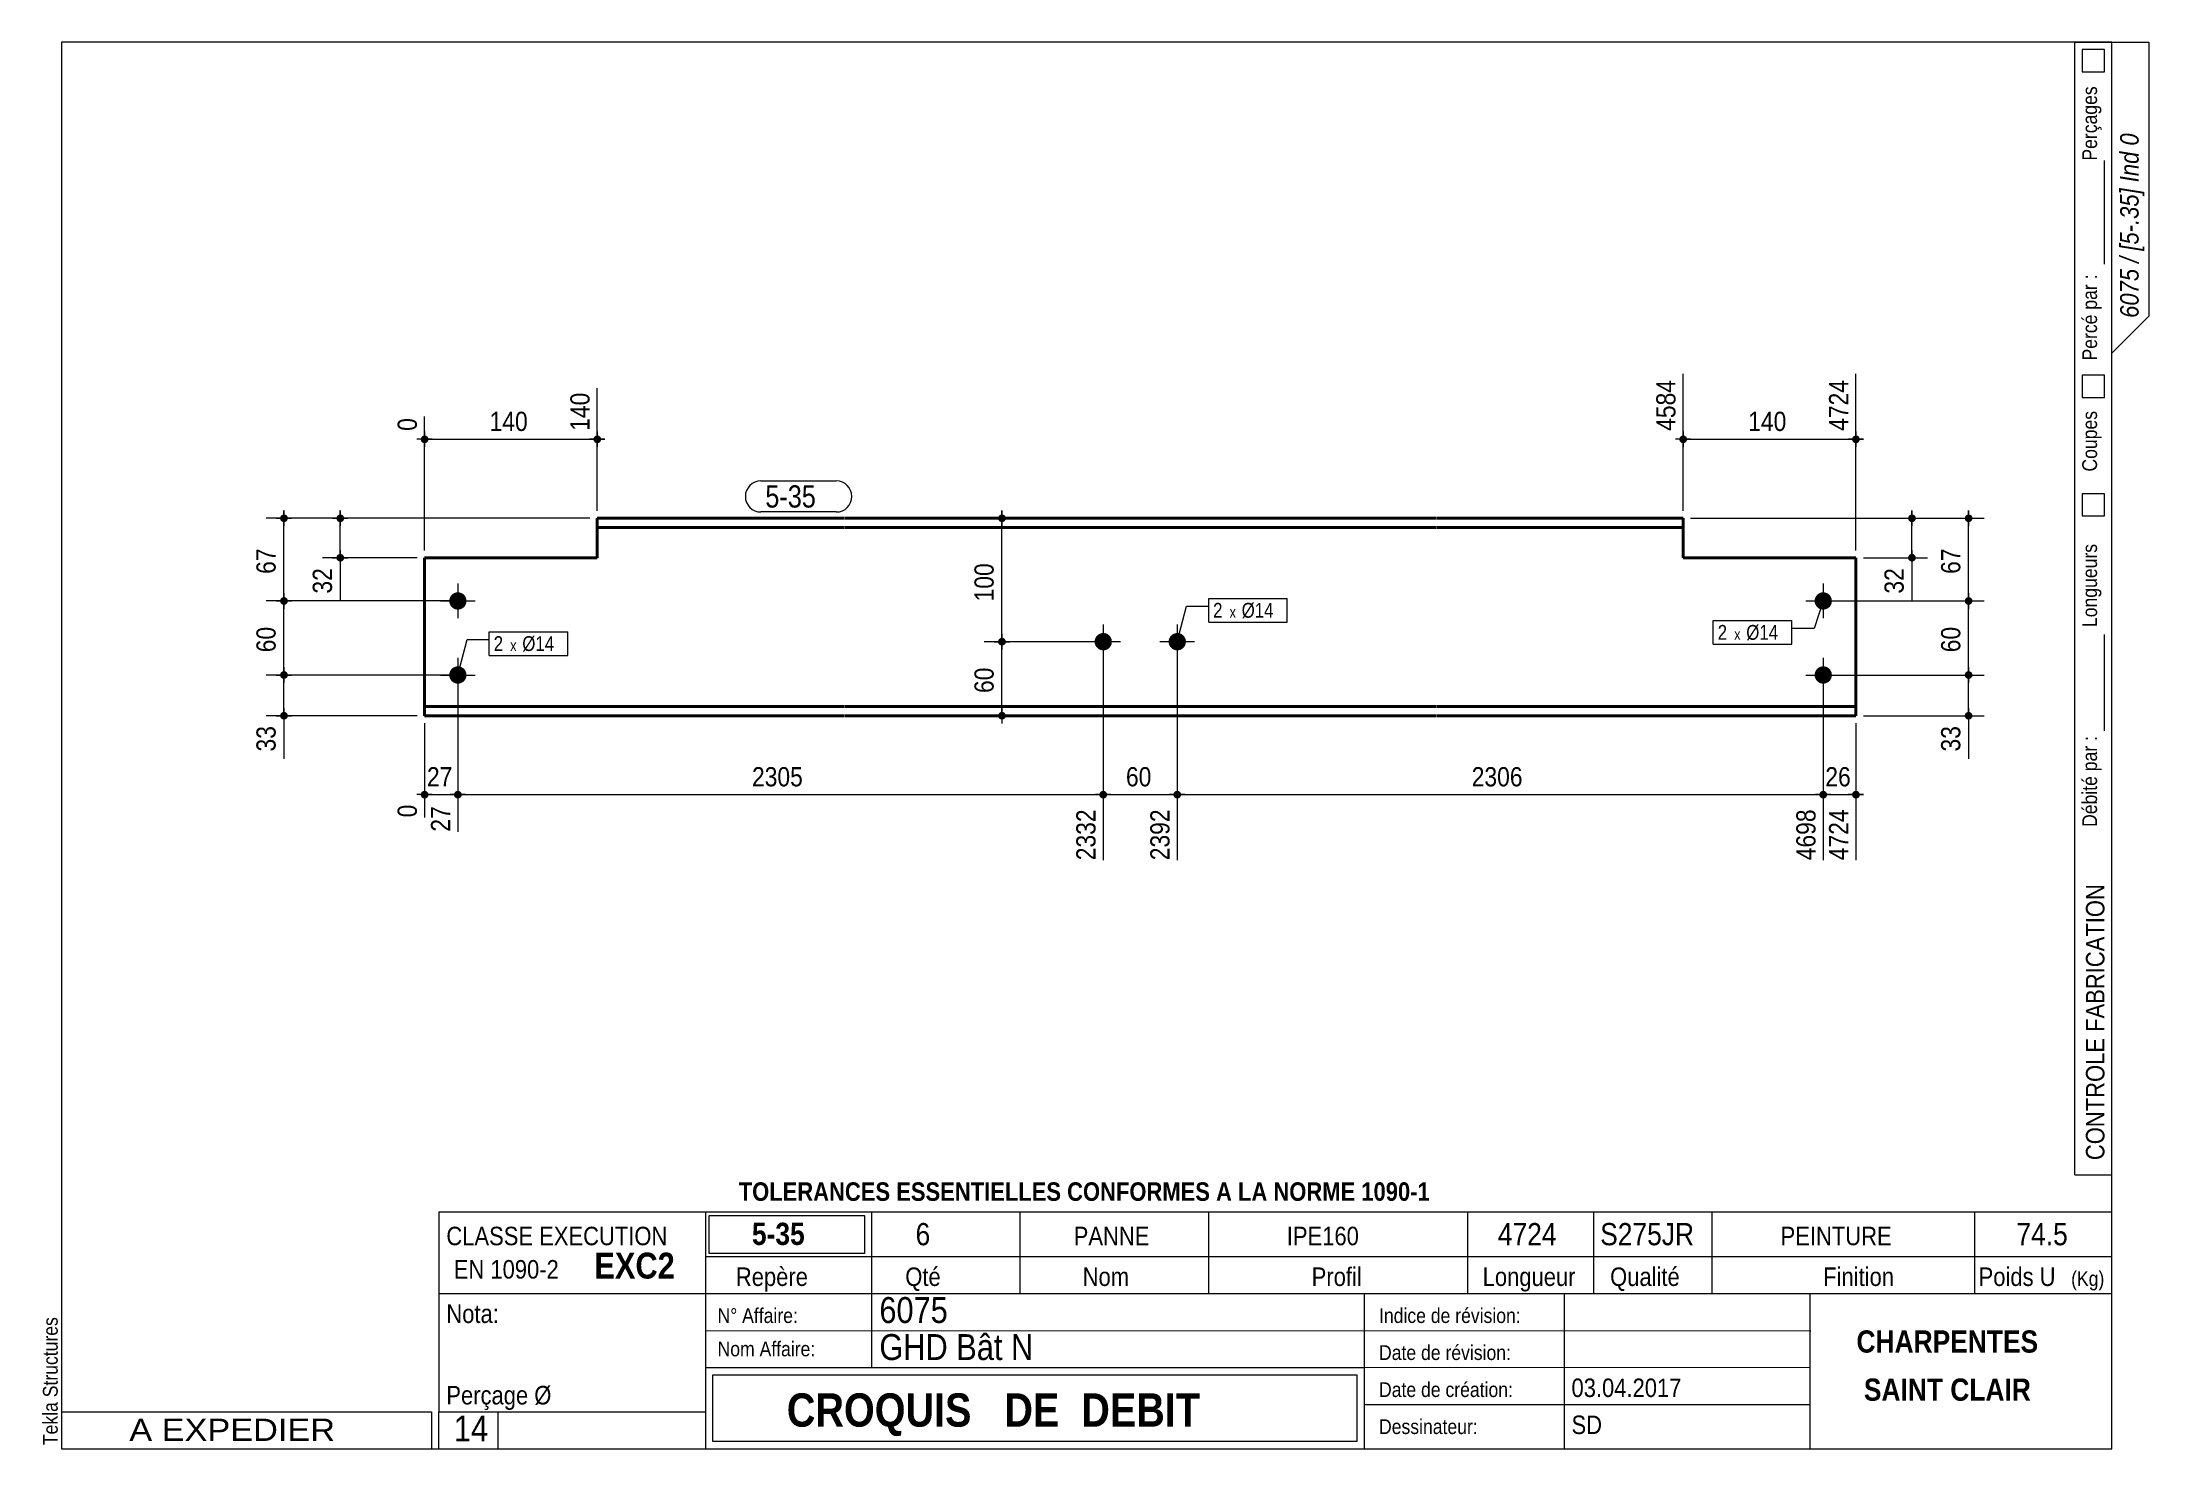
# Model space of a CAD drawing. Header units: millimetres. Extents: x 2 to 287, y 5 to 195.
import ezdxf

# ---------------------------------------------------------------- set-up
doc = ezdxf.new("R2010")
doc.units = ezdxf.units.MM
for name, color, linetype, lineweight in [('Autre type objet', 1, 'Continuous', 0), ('Boulon', 7, 'Continuous', 0), ('Cotation', 7, 'Continuous', 0), ('Désignation boulon', 3, 'Continuous', 0), ('Feuille dessin', 5, 'Continuous', 0), ('Piece', 2, 'Continuous', 0), ('Repère pièce', 3, 'Continuous', 0)]:
    doc.layers.add(name, color=color, linetype=linetype, lineweight=lineweight)
doc.styles.add('ARIAL', font='ARIAL.TTF')
doc.styles.add('ARIAL_BOLD', font='ARIALBD.TTF')
doc.styles.add('ARIAL_ITALIC', font='ARIALI.TTF')
doc.styles.add('ARIAL_NARROW', font='ARIAL.TTF')
doc.styles.add('COMIC_SANS_MS', font='COMIC.TTF')

# ---------------------------------------------------------------- blocks, each defined once
blk = doc.blocks.new('*A1')
at = {"layer": 'Boulon'}
for points in [[(145.77, 115.19), (145.8, 115.19), (145.83, 115.18), (145.86, 115.18), (145.89, 115.18), (145.91, 115.18), (145.94, 115.17), (145.97, 115.17), (146, 115.16), (146.03, 115.15), (146.05, 115.15), (146.08, 115.14), (146.11, 115.13), (146.14, 115.12), (146.16, 115.11), (146.19, 115.1), (146.22, 115.09), (146.24, 115.08), (146.27, 115.06), (146.29, 115.05), (146.32, 115.04), (146.34, 115.02), (146.37, 115.01), (146.39, 114.99), (146.41, 114.98), (146.44, 114.96), (146.46, 114.94), (146.48, 114.92), (146.51, 114.9), (146.53, 114.89), (146.55, 114.87), (146.57, 114.85), (146.59, 114.83), (146.61, 114.8), (146.63, 114.78), (146.64, 114.76), (146.66, 114.74), (146.68, 114.72), (146.7, 114.69), (146.71, 114.67), (146.73, 114.65), (146.74, 114.62), (146.76, 114.6), (146.77, 114.57), (146.79, 114.55), (146.8, 114.52), (146.81, 114.49), (146.82, 114.47), (146.83, 114.44), (146.84, 114.41), (146.85, 114.39), (146.86, 114.36), (146.87, 114.33), (146.87, 114.3), (146.88, 114.28), (146.89, 114.25), (146.89, 114.22), (146.9, 114.19), (146.9, 114.16), (146.9, 114.14), (146.91, 114.11), (146.91, 114.08), (146.91, 114.05), (146.91, 114.02), (146.91, 113.99), (146.91, 113.96), (146.91, 113.94), (146.9, 113.91), (146.9, 113.88), (146.9, 113.85), (146.89, 113.82), (146.89, 113.79), (146.88, 113.77), (146.87, 113.74), (146.87, 113.71), (146.86, 113.68), (146.85, 113.66), (146.84, 113.63), (146.83, 113.6), (146.82, 113.57), (146.81, 113.55), (146.8, 113.52), (146.79, 113.5), (146.77, 113.47), (146.76, 113.45), (146.74, 113.42), (146.73, 113.4), (146.71, 113.37), (146.7, 113.35), (146.68, 113.33), (146.66, 113.3), (146.64, 113.28), (146.63, 113.26), (146.61, 113.24), (146.59, 113.22), (146.57, 113.2), (146.55, 113.18), (146.53, 113.16), (146.51, 113.14), (146.48, 113.12), (146.46, 113.1), (146.44, 113.08), (146.41, 113.07), (146.39, 113.05), (146.37, 113.04), (146.34, 113.02), (146.32, 113.01), (146.29, 112.99), (146.27, 112.98), (146.24, 112.97), (146.22, 112.95), (146.19, 112.94), (146.16, 112.93), (146.14, 112.92), (146.11, 112.91), (146.08, 112.9), (146.05, 112.9), (146.03, 112.89), (146, 112.88), (145.97, 112.88), (145.94, 112.87), (145.91, 112.87), (145.89, 112.86), (145.86, 112.86), (145.83, 112.86), (145.8, 112.86), (145.77, 112.86), (145.74, 112.85), (145.71, 112.86), (145.69, 112.86), (145.66, 112.86), (145.63, 112.86), (145.6, 112.86), (145.57, 112.87), (145.54, 112.87), (145.52, 112.88), (145.49, 112.88), (145.46, 112.89), (145.43, 112.9), (145.4, 112.9), (145.38, 112.91), (145.35, 112.92), (145.32, 112.93), (145.3, 112.94), (145.27, 112.95), (145.24, 112.97), (145.22, 112.98), (145.19, 112.99), (145.17, 113.01), (145.14, 113.02), (145.12, 113.04), (145.09, 113.05), (145.07, 113.07), (145.05, 113.08), (145.03, 113.1), (145, 113.12), (144.98, 113.14), (144.96, 113.16), (144.94, 113.18), (144.92, 113.2), (144.9, 113.22), (144.88, 113.24), (144.86, 113.26), (144.84, 113.28), (144.82, 113.3), (144.81, 113.33), (144.79, 113.35), (144.77, 113.37), (144.76, 113.4), (144.74, 113.42), (144.73, 113.45), (144.71, 113.47), (144.7, 113.5), (144.69, 113.52), (144.68, 113.55), (144.67, 113.57), (144.65, 113.6), (144.64, 113.63), (144.64, 113.66), (144.63, 113.68), (144.62, 113.71), (144.61, 113.74), (144.6, 113.77), (144.6, 113.79), (144.59, 113.82), (144.59, 113.85), (144.59, 113.88), (144.58, 113.91), (144.58, 113.94), (144.58, 113.96), (144.58, 113.99), (144.58, 114.02), (144.58, 114.05), (144.58, 114.08), (144.58, 114.11), (144.58, 114.14), (144.59, 114.16), (144.59, 114.19), (144.59, 114.22), (144.6, 114.25), (144.6, 114.28), (144.61, 114.3), (144.62, 114.33), (144.63, 114.36), (144.64, 114.39), (144.64, 114.41), (144.65, 114.44), (144.67, 114.47), (144.68, 114.49), (144.69, 114.52), (144.7, 114.55), (144.71, 114.57), (144.73, 114.6), (144.74, 114.62), (144.76, 114.65), (144.77, 114.67), (144.79, 114.69), (144.81, 114.72), (144.82, 114.74), (144.84, 114.76), (144.86, 114.78), (144.88, 114.8), (144.9, 114.83), (144.92, 114.85), (144.94, 114.87), (144.96, 114.89), (144.98, 114.9), (145, 114.92), (145.03, 114.94), (145.05, 114.96), (145.07, 114.98), (145.09, 114.99), (145.12, 115.01), (145.14, 115.02), (145.17, 115.04), (145.19, 115.05), (145.22, 115.06), (145.24, 115.08), (145.27, 115.09), (145.3, 115.1), (145.32, 115.11), (145.35, 115.12), (145.38, 115.13), (145.4, 115.14), (145.43, 115.15), (145.46, 115.15), (145.49, 115.16), (145.52, 115.17), (145.54, 115.17), (145.57, 115.18), (145.6, 115.18), (145.63, 115.18), (145.66, 115.18), (145.69, 115.19), (145.71, 115.19), (145.74, 115.19)], [(155.77, 115.19), (155.8, 115.19), (155.83, 115.18), (155.86, 115.18), (155.89, 115.18), (155.91, 115.18), (155.94, 115.17), (155.97, 115.17), (156, 115.16), (156.03, 115.15), (156.05, 115.15), (156.08, 115.14), (156.11, 115.13), (156.14, 115.12), (156.16, 115.11), (156.19, 115.1), (156.22, 115.09), (156.24, 115.08), (156.27, 115.06), (156.29, 115.05), (156.32, 115.04), (156.34, 115.02), (156.37, 115.01), (156.39, 114.99), (156.41, 114.98), (156.44, 114.96), (156.46, 114.94), (156.48, 114.92), (156.51, 114.9), (156.53, 114.89), (156.55, 114.87), (156.57, 114.85), (156.59, 114.83), (156.61, 114.8), (156.63, 114.78), (156.64, 114.76), (156.66, 114.74), (156.68, 114.72), (156.7, 114.69), (156.71, 114.67), (156.73, 114.65), (156.74, 114.62), (156.76, 114.6), (156.77, 114.57), (156.79, 114.55), (156.8, 114.52), (156.81, 114.49), (156.82, 114.47), (156.83, 114.44), (156.84, 114.41), (156.85, 114.39), (156.86, 114.36), (156.87, 114.33), (156.87, 114.3), (156.88, 114.28), (156.89, 114.25), (156.89, 114.22), (156.9, 114.19), (156.9, 114.16), (156.9, 114.14), (156.91, 114.11), (156.91, 114.08), (156.91, 114.05), (156.91, 114.02), (156.91, 113.99), (156.91, 113.96), (156.91, 113.94), (156.9, 113.91), (156.9, 113.88), (156.9, 113.85), (156.89, 113.82), (156.89, 113.79), (156.88, 113.77), (156.87, 113.74), (156.87, 113.71), (156.86, 113.68), (156.85, 113.66), (156.84, 113.63), (156.83, 113.6), (156.82, 113.57), (156.81, 113.55), (156.8, 113.52), (156.79, 113.5), (156.77, 113.47), (156.76, 113.45), (156.74, 113.42), (156.73, 113.4), (156.71, 113.37), (156.7, 113.35), (156.68, 113.33), (156.66, 113.3), (156.64, 113.28), (156.63, 113.26), (156.61, 113.24), (156.59, 113.22), (156.57, 113.2), (156.55, 113.18), (156.53, 113.16), (156.51, 113.14), (156.48, 113.12), (156.46, 113.1), (156.44, 113.08), (156.41, 113.07), (156.39, 113.05), (156.37, 113.04), (156.34, 113.02), (156.32, 113.01), (156.29, 112.99), (156.27, 112.98), (156.24, 112.97), (156.22, 112.95), (156.19, 112.94), (156.16, 112.93), (156.14, 112.92), (156.11, 112.91), (156.08, 112.9), (156.05, 112.9), (156.03, 112.89), (156, 112.88), (155.97, 112.88), (155.94, 112.87), (155.91, 112.87), (155.89, 112.86), (155.86, 112.86), (155.83, 112.86), (155.8, 112.86), (155.77, 112.86), (155.74, 112.85), (155.71, 112.86), (155.69, 112.86), (155.66, 112.86), (155.63, 112.86), (155.6, 112.86), (155.57, 112.87), (155.54, 112.87), (155.52, 112.88), (155.49, 112.88), (155.46, 112.89), (155.43, 112.9), (155.4, 112.9), (155.38, 112.91), (155.35, 112.92), (155.32, 112.93), (155.3, 112.94), (155.27, 112.95), (155.24, 112.97), (155.22, 112.98), (155.19, 112.99), (155.17, 113.01), (155.14, 113.02), (155.12, 113.04), (155.09, 113.05), (155.07, 113.07), (155.05, 113.08), (155.03, 113.1), (155, 113.12), (154.98, 113.14), (154.96, 113.16), (154.94, 113.18), (154.92, 113.2), (154.9, 113.22), (154.88, 113.24), (154.86, 113.26), (154.84, 113.28), (154.82, 113.3), (154.81, 113.33), (154.79, 113.35), (154.77, 113.37), (154.76, 113.4), (154.74, 113.42), (154.73, 113.45), (154.71, 113.47), (154.7, 113.5), (154.69, 113.52), (154.68, 113.55), (154.67, 113.57), (154.65, 113.6), (154.64, 113.63), (154.64, 113.66), (154.63, 113.68), (154.62, 113.71), (154.61, 113.74), (154.6, 113.77), (154.6, 113.79), (154.59, 113.82), (154.59, 113.85), (154.59, 113.88), (154.58, 113.91), (154.58, 113.94), (154.58, 113.96), (154.58, 113.99), (154.58, 114.02), (154.58, 114.05), (154.58, 114.08), (154.58, 114.11), (154.58, 114.14), (154.59, 114.16), (154.59, 114.19), (154.59, 114.22), (154.6, 114.25), (154.6, 114.28), (154.61, 114.3), (154.62, 114.33), (154.63, 114.36), (154.64, 114.39), (154.64, 114.41), (154.65, 114.44), (154.67, 114.47), (154.68, 114.49), (154.69, 114.52), (154.7, 114.55), (154.71, 114.57), (154.73, 114.6), (154.74, 114.62), (154.76, 114.65), (154.77, 114.67), (154.79, 114.69), (154.81, 114.72), (154.82, 114.74), (154.84, 114.76), (154.86, 114.78), (154.88, 114.8), (154.9, 114.83), (154.92, 114.85), (154.94, 114.87), (154.96, 114.89), (154.98, 114.9), (155, 114.92), (155.03, 114.94), (155.05, 114.96), (155.07, 114.98), (155.09, 114.99), (155.12, 115.01), (155.14, 115.02), (155.17, 115.04), (155.19, 115.05), (155.22, 115.06), (155.24, 115.08), (155.27, 115.09), (155.3, 115.1), (155.32, 115.11), (155.35, 115.12), (155.38, 115.13), (155.4, 115.14), (155.43, 115.15), (155.46, 115.15), (155.49, 115.16), (155.52, 115.17), (155.54, 115.17), (155.57, 115.18), (155.6, 115.18), (155.63, 115.18), (155.66, 115.18), (155.69, 115.19), (155.71, 115.19), (155.74, 115.19)]]:
    blk.add_hatch(color=256, dxfattribs=at).paths.add_polyline_path(points, flags=17)
at = {"layer": 'Boulon', "linetype": 'Continuous', "lineweight": 0}
for p, q in [((148.08, 114.02), (143.41, 114.02)), ((145.74, 116.35), (145.74, 111.69)), ((158.08, 114.02), (153.41, 114.02)), ((155.74, 116.35), (155.74, 111.69))]:
    blk.add_line(p, q, dxfattribs=at)
blk = doc.blocks.new('*A2')
at = {"layer": 'Boulon'}
for points in [[(241.84, 119.55), (241.84, 119.58), (241.85, 119.61), (241.85, 119.64), (241.85, 119.66), (241.86, 119.69), (241.86, 119.72), (241.87, 119.75), (241.87, 119.78), (241.88, 119.81), (241.89, 119.83), (241.89, 119.86), (241.9, 119.89), (241.91, 119.92), (241.92, 119.94), (241.93, 119.97), (241.94, 119.99), (241.96, 120.02), (241.97, 120.05), (241.98, 120.07), (241.99, 120.1), (242.01, 120.12), (242.02, 120.15), (242.04, 120.17), (242.06, 120.19), (242.07, 120.22), (242.09, 120.24), (242.11, 120.26), (242.13, 120.28), (242.15, 120.31), (242.16, 120.33), (242.18, 120.35), (242.21, 120.37), (242.23, 120.39), (242.25, 120.41), (242.27, 120.42), (242.29, 120.44), (242.31, 120.46), (242.34, 120.48), (242.36, 120.49), (242.39, 120.51), (242.41, 120.52), (242.43, 120.54), (242.46, 120.55), (242.49, 120.56), (242.51, 120.58), (242.54, 120.59), (242.56, 120.6), (242.59, 120.61), (242.62, 120.62), (242.64, 120.63), (242.67, 120.64), (242.7, 120.65), (242.73, 120.65), (242.75, 120.66), (242.78, 120.67), (242.81, 120.67), (242.84, 120.68), (242.87, 120.68), (242.9, 120.68), (242.92, 120.69), (242.95, 120.69), (242.98, 120.69), (243.01, 120.69), (243.04, 120.69), (243.07, 120.69), (243.1, 120.69), (243.12, 120.68), (243.15, 120.68), (243.18, 120.68), (243.21, 120.67), (243.24, 120.67), (243.27, 120.66), (243.29, 120.65), (243.32, 120.65), (243.35, 120.64), (243.38, 120.63), (243.4, 120.62), (243.43, 120.61), (243.46, 120.6), (243.48, 120.59), (243.51, 120.58), (243.53, 120.56), (243.56, 120.55), (243.58, 120.54), (243.61, 120.52), (243.63, 120.51), (243.66, 120.49), (243.68, 120.48), (243.7, 120.46), (243.73, 120.44), (243.75, 120.42), (243.77, 120.41), (243.79, 120.39), (243.81, 120.37), (243.83, 120.35), (243.85, 120.33), (243.87, 120.31), (243.89, 120.28), (243.91, 120.26), (243.93, 120.24), (243.95, 120.22), (243.96, 120.19), (243.98, 120.17), (244, 120.15), (244.01, 120.12), (244.02, 120.1), (244.04, 120.07), (244.05, 120.05), (244.06, 120.02), (244.08, 119.99), (244.09, 119.97), (244.1, 119.94), (244.11, 119.92), (244.12, 119.89), (244.13, 119.86), (244.13, 119.83), (244.14, 119.81), (244.15, 119.78), (244.15, 119.75), (244.16, 119.72), (244.16, 119.69), (244.17, 119.66), (244.17, 119.64), (244.17, 119.61), (244.18, 119.58), (244.18, 119.55), (244.18, 119.52), (244.18, 119.49), (244.18, 119.46), (244.17, 119.44), (244.17, 119.41), (244.17, 119.38), (244.16, 119.35), (244.16, 119.32), (244.15, 119.29), (244.15, 119.27), (244.14, 119.24), (244.13, 119.21), (244.13, 119.18), (244.12, 119.16), (244.11, 119.13), (244.1, 119.1), (244.09, 119.08), (244.08, 119.05), (244.06, 119.02), (244.05, 119), (244.04, 118.97), (244.02, 118.95), (244.01, 118.92), (244, 118.9), (243.98, 118.87), (243.96, 118.85), (243.95, 118.83), (243.93, 118.8), (243.91, 118.78), (243.89, 118.76), (243.87, 118.74), (243.85, 118.72), (243.83, 118.7), (243.81, 118.68), (243.79, 118.66), (243.77, 118.64), (243.75, 118.62), (243.73, 118.6), (243.7, 118.59), (243.68, 118.57), (243.66, 118.55), (243.63, 118.54), (243.61, 118.52), (243.58, 118.51), (243.56, 118.49), (243.53, 118.48), (243.51, 118.47), (243.48, 118.46), (243.46, 118.44), (243.43, 118.43), (243.4, 118.42), (243.38, 118.41), (243.35, 118.41), (243.32, 118.4), (243.29, 118.39), (243.27, 118.38), (243.24, 118.38), (243.21, 118.37), (243.18, 118.37), (243.15, 118.36), (243.12, 118.36), (243.1, 118.36), (243.07, 118.36), (243.04, 118.36), (243.01, 118.36), (242.98, 118.36), (242.95, 118.36), (242.92, 118.36), (242.9, 118.36), (242.87, 118.36), (242.84, 118.37), (242.81, 118.37), (242.78, 118.38), (242.75, 118.38), (242.73, 118.39), (242.7, 118.4), (242.67, 118.41), (242.64, 118.41), (242.62, 118.42), (242.59, 118.43), (242.56, 118.44), (242.54, 118.46), (242.51, 118.47), (242.49, 118.48), (242.46, 118.49), (242.43, 118.51), (242.41, 118.52), (242.39, 118.54), (242.36, 118.55), (242.34, 118.57), (242.31, 118.59), (242.29, 118.6), (242.27, 118.62), (242.25, 118.64), (242.23, 118.66), (242.21, 118.68), (242.18, 118.7), (242.16, 118.72), (242.15, 118.74), (242.13, 118.76), (242.11, 118.78), (242.09, 118.8), (242.07, 118.83), (242.06, 118.85), (242.04, 118.87), (242.02, 118.9), (242.01, 118.92), (241.99, 118.95), (241.98, 118.97), (241.97, 119), (241.96, 119.02), (241.94, 119.05), (241.93, 119.08), (241.92, 119.1), (241.91, 119.13), (241.9, 119.16), (241.89, 119.18), (241.89, 119.21), (241.88, 119.24), (241.87, 119.27), (241.87, 119.29), (241.86, 119.32), (241.86, 119.35), (241.85, 119.38), (241.85, 119.41), (241.85, 119.44), (241.84, 119.46), (241.84, 119.49), (241.84, 119.52)], [(241.84, 109.55), (241.84, 109.58), (241.85, 109.61), (241.85, 109.64), (241.85, 109.66), (241.86, 109.69), (241.86, 109.72), (241.87, 109.75), (241.87, 109.78), (241.88, 109.81), (241.89, 109.83), (241.89, 109.86), (241.9, 109.89), (241.91, 109.92), (241.92, 109.94), (241.93, 109.97), (241.94, 109.99), (241.96, 110.02), (241.97, 110.05), (241.98, 110.07), (241.99, 110.1), (242.01, 110.12), (242.02, 110.15), (242.04, 110.17), (242.06, 110.19), (242.07, 110.22), (242.09, 110.24), (242.11, 110.26), (242.13, 110.28), (242.15, 110.31), (242.16, 110.33), (242.18, 110.35), (242.21, 110.37), (242.23, 110.39), (242.25, 110.41), (242.27, 110.42), (242.29, 110.44), (242.31, 110.46), (242.34, 110.48), (242.36, 110.49), (242.39, 110.51), (242.41, 110.52), (242.43, 110.54), (242.46, 110.55), (242.49, 110.56), (242.51, 110.58), (242.54, 110.59), (242.56, 110.6), (242.59, 110.61), (242.62, 110.62), (242.64, 110.63), (242.67, 110.64), (242.7, 110.65), (242.73, 110.65), (242.75, 110.66), (242.78, 110.67), (242.81, 110.67), (242.84, 110.68), (242.87, 110.68), (242.9, 110.68), (242.92, 110.69), (242.95, 110.69), (242.98, 110.69), (243.01, 110.69), (243.04, 110.69), (243.07, 110.69), (243.1, 110.69), (243.12, 110.68), (243.15, 110.68), (243.18, 110.68), (243.21, 110.67), (243.24, 110.67), (243.27, 110.66), (243.29, 110.65), (243.32, 110.65), (243.35, 110.64), (243.38, 110.63), (243.4, 110.62), (243.43, 110.61), (243.46, 110.6), (243.48, 110.59), (243.51, 110.58), (243.53, 110.56), (243.56, 110.55), (243.58, 110.54), (243.61, 110.52), (243.63, 110.51), (243.66, 110.49), (243.68, 110.48), (243.7, 110.46), (243.73, 110.44), (243.75, 110.42), (243.77, 110.41), (243.79, 110.39), (243.81, 110.37), (243.83, 110.35), (243.85, 110.33), (243.87, 110.31), (243.89, 110.28), (243.91, 110.26), (243.93, 110.24), (243.95, 110.22), (243.96, 110.19), (243.98, 110.17), (244, 110.15), (244.01, 110.12), (244.02, 110.1), (244.04, 110.07), (244.05, 110.05), (244.06, 110.02), (244.08, 109.99), (244.09, 109.97), (244.1, 109.94), (244.11, 109.92), (244.12, 109.89), (244.13, 109.86), (244.13, 109.83), (244.14, 109.81), (244.15, 109.78), (244.15, 109.75), (244.16, 109.72), (244.16, 109.69), (244.17, 109.66), (244.17, 109.64), (244.17, 109.61), (244.18, 109.58), (244.18, 109.55), (244.18, 109.52), (244.18, 109.49), (244.18, 109.46), (244.17, 109.44), (244.17, 109.41), (244.17, 109.38), (244.16, 109.35), (244.16, 109.32), (244.15, 109.29), (244.15, 109.27), (244.14, 109.24), (244.13, 109.21), (244.13, 109.18), (244.12, 109.16), (244.11, 109.13), (244.1, 109.1), (244.09, 109.08), (244.08, 109.05), (244.06, 109.02), (244.05, 109), (244.04, 108.97), (244.02, 108.95), (244.01, 108.92), (244, 108.9), (243.98, 108.87), (243.96, 108.85), (243.95, 108.83), (243.93, 108.8), (243.91, 108.78), (243.89, 108.76), (243.87, 108.74), (243.85, 108.72), (243.83, 108.7), (243.81, 108.68), (243.79, 108.66), (243.77, 108.64), (243.75, 108.62), (243.73, 108.6), (243.7, 108.59), (243.68, 108.57), (243.66, 108.55), (243.63, 108.54), (243.61, 108.52), (243.58, 108.51), (243.56, 108.49), (243.53, 108.48), (243.51, 108.47), (243.48, 108.46), (243.46, 108.44), (243.43, 108.43), (243.4, 108.42), (243.38, 108.41), (243.35, 108.41), (243.32, 108.4), (243.29, 108.39), (243.27, 108.38), (243.24, 108.38), (243.21, 108.37), (243.18, 108.37), (243.15, 108.36), (243.12, 108.36), (243.1, 108.36), (243.07, 108.36), (243.04, 108.36), (243.01, 108.36), (242.98, 108.36), (242.95, 108.36), (242.92, 108.36), (242.9, 108.36), (242.87, 108.36), (242.84, 108.37), (242.81, 108.37), (242.78, 108.38), (242.75, 108.38), (242.73, 108.39), (242.7, 108.4), (242.67, 108.41), (242.64, 108.41), (242.62, 108.42), (242.59, 108.43), (242.56, 108.44), (242.54, 108.46), (242.51, 108.47), (242.49, 108.48), (242.46, 108.49), (242.43, 108.51), (242.41, 108.52), (242.39, 108.54), (242.36, 108.55), (242.34, 108.57), (242.31, 108.59), (242.29, 108.6), (242.27, 108.62), (242.25, 108.64), (242.23, 108.66), (242.21, 108.68), (242.18, 108.7), (242.16, 108.72), (242.15, 108.74), (242.13, 108.76), (242.11, 108.78), (242.09, 108.8), (242.07, 108.83), (242.06, 108.85), (242.04, 108.87), (242.02, 108.9), (242.01, 108.92), (241.99, 108.95), (241.98, 108.97), (241.97, 109), (241.96, 109.02), (241.94, 109.05), (241.93, 109.08), (241.92, 109.1), (241.91, 109.13), (241.9, 109.16), (241.89, 109.18), (241.89, 109.21), (241.88, 109.24), (241.87, 109.27), (241.87, 109.29), (241.86, 109.32), (241.86, 109.35), (241.85, 109.38), (241.85, 109.41), (241.85, 109.44), (241.84, 109.46), (241.84, 109.49), (241.84, 109.52)]]:
    blk.add_hatch(color=256, dxfattribs=at).paths.add_polyline_path(points, flags=17)
at = {"layer": 'Boulon', "linetype": 'Continuous', "lineweight": 0}
for p, q in [((243.01, 121.86), (243.01, 117.19)), ((240.68, 119.52), (245.34, 119.52)), ((243.01, 111.86), (243.01, 107.19)), ((240.68, 109.52), (245.34, 109.52))]:
    blk.add_line(p, q, dxfattribs=at)
blk = doc.blocks.new('*A3')
at = {"layer": 'Boulon'}
for points in [[(57.39, 119.55), (57.39, 119.58), (57.39, 119.61), (57.4, 119.64), (57.4, 119.66), (57.4, 119.69), (57.41, 119.72), (57.41, 119.75), (57.42, 119.78), (57.43, 119.81), (57.43, 119.83), (57.44, 119.86), (57.45, 119.89), (57.46, 119.92), (57.47, 119.94), (57.48, 119.97), (57.49, 119.99), (57.5, 120.02), (57.52, 120.05), (57.53, 120.07), (57.54, 120.1), (57.56, 120.12), (57.57, 120.15), (57.59, 120.17), (57.6, 120.19), (57.62, 120.22), (57.64, 120.24), (57.66, 120.26), (57.67, 120.28), (57.69, 120.31), (57.71, 120.33), (57.73, 120.35), (57.75, 120.37), (57.77, 120.39), (57.8, 120.41), (57.82, 120.42), (57.84, 120.44), (57.86, 120.46), (57.89, 120.48), (57.91, 120.49), (57.93, 120.51), (57.96, 120.52), (57.98, 120.54), (58.01, 120.55), (58.03, 120.56), (58.06, 120.58), (58.09, 120.59), (58.11, 120.6), (58.14, 120.61), (58.17, 120.62), (58.19, 120.63), (58.22, 120.64), (58.25, 120.65), (58.27, 120.65), (58.3, 120.66), (58.33, 120.67), (58.36, 120.67), (58.39, 120.68), (58.42, 120.68), (58.44, 120.68), (58.47, 120.69), (58.5, 120.69), (58.53, 120.69), (58.56, 120.69), (58.59, 120.69), (58.62, 120.69), (58.64, 120.69), (58.67, 120.68), (58.7, 120.68), (58.73, 120.68), (58.76, 120.67), (58.79, 120.67), (58.81, 120.66), (58.84, 120.65), (58.87, 120.65), (58.9, 120.64), (58.92, 120.63), (58.95, 120.62), (58.98, 120.61), (59, 120.6), (59.03, 120.59), (59.06, 120.58), (59.08, 120.56), (59.11, 120.55), (59.13, 120.54), (59.16, 120.52), (59.18, 120.51), (59.21, 120.49), (59.23, 120.48), (59.25, 120.46), (59.28, 120.44), (59.3, 120.42), (59.32, 120.41), (59.34, 120.39), (59.36, 120.37), (59.38, 120.35), (59.4, 120.33), (59.42, 120.31), (59.44, 120.28), (59.46, 120.26), (59.48, 120.24), (59.5, 120.22), (59.51, 120.19), (59.53, 120.17), (59.54, 120.15), (59.56, 120.12), (59.57, 120.1), (59.59, 120.07), (59.6, 120.05), (59.61, 120.02), (59.62, 119.99), (59.64, 119.97), (59.65, 119.94), (59.66, 119.92), (59.67, 119.89), (59.67, 119.86), (59.68, 119.83), (59.69, 119.81), (59.7, 119.78), (59.7, 119.75), (59.71, 119.72), (59.71, 119.69), (59.72, 119.66), (59.72, 119.64), (59.72, 119.61), (59.72, 119.58), (59.72, 119.55), (59.73, 119.52), (59.72, 119.49), (59.72, 119.46), (59.72, 119.44), (59.72, 119.41), (59.72, 119.38), (59.71, 119.35), (59.71, 119.32), (59.7, 119.29), (59.7, 119.27), (59.69, 119.24), (59.68, 119.21), (59.67, 119.18), (59.67, 119.16), (59.66, 119.13), (59.65, 119.1), (59.64, 119.08), (59.62, 119.05), (59.61, 119.02), (59.6, 119), (59.59, 118.97), (59.57, 118.95), (59.56, 118.92), (59.54, 118.9), (59.53, 118.87), (59.51, 118.85), (59.5, 118.83), (59.48, 118.8), (59.46, 118.78), (59.44, 118.76), (59.42, 118.74), (59.4, 118.72), (59.38, 118.7), (59.36, 118.68), (59.34, 118.66), (59.32, 118.64), (59.3, 118.62), (59.28, 118.6), (59.25, 118.59), (59.23, 118.57), (59.21, 118.55), (59.18, 118.54), (59.16, 118.52), (59.13, 118.51), (59.11, 118.49), (59.08, 118.48), (59.06, 118.47), (59.03, 118.46), (59, 118.44), (58.98, 118.43), (58.95, 118.42), (58.92, 118.41), (58.9, 118.41), (58.87, 118.4), (58.84, 118.39), (58.81, 118.38), (58.79, 118.38), (58.76, 118.37), (58.73, 118.37), (58.7, 118.36), (58.67, 118.36), (58.64, 118.36), (58.62, 118.36), (58.59, 118.36), (58.56, 118.36), (58.53, 118.36), (58.5, 118.36), (58.47, 118.36), (58.44, 118.36), (58.42, 118.36), (58.39, 118.37), (58.36, 118.37), (58.33, 118.38), (58.3, 118.38), (58.27, 118.39), (58.25, 118.4), (58.22, 118.41), (58.19, 118.41), (58.17, 118.42), (58.14, 118.43), (58.11, 118.44), (58.09, 118.46), (58.06, 118.47), (58.03, 118.48), (58.01, 118.49), (57.98, 118.51), (57.96, 118.52), (57.93, 118.54), (57.91, 118.55), (57.89, 118.57), (57.86, 118.59), (57.84, 118.6), (57.82, 118.62), (57.8, 118.64), (57.77, 118.66), (57.75, 118.68), (57.73, 118.7), (57.71, 118.72), (57.69, 118.74), (57.67, 118.76), (57.66, 118.78), (57.64, 118.8), (57.62, 118.83), (57.6, 118.85), (57.59, 118.87), (57.57, 118.9), (57.56, 118.92), (57.54, 118.95), (57.53, 118.97), (57.52, 119), (57.5, 119.02), (57.49, 119.05), (57.48, 119.08), (57.47, 119.1), (57.46, 119.13), (57.45, 119.16), (57.44, 119.18), (57.43, 119.21), (57.43, 119.24), (57.42, 119.27), (57.41, 119.29), (57.41, 119.32), (57.4, 119.35), (57.4, 119.38), (57.4, 119.41), (57.39, 119.44), (57.39, 119.46), (57.39, 119.49), (57.39, 119.52)], [(57.39, 109.55), (57.39, 109.58), (57.39, 109.61), (57.4, 109.64), (57.4, 109.66), (57.4, 109.69), (57.41, 109.72), (57.41, 109.75), (57.42, 109.78), (57.43, 109.81), (57.43, 109.83), (57.44, 109.86), (57.45, 109.89), (57.46, 109.92), (57.47, 109.94), (57.48, 109.97), (57.49, 109.99), (57.5, 110.02), (57.52, 110.05), (57.53, 110.07), (57.54, 110.1), (57.56, 110.12), (57.57, 110.15), (57.59, 110.17), (57.6, 110.19), (57.62, 110.22), (57.64, 110.24), (57.66, 110.26), (57.67, 110.28), (57.69, 110.31), (57.71, 110.33), (57.73, 110.35), (57.75, 110.37), (57.77, 110.39), (57.8, 110.41), (57.82, 110.42), (57.84, 110.44), (57.86, 110.46), (57.89, 110.48), (57.91, 110.49), (57.93, 110.51), (57.96, 110.52), (57.98, 110.54), (58.01, 110.55), (58.03, 110.56), (58.06, 110.58), (58.09, 110.59), (58.11, 110.6), (58.14, 110.61), (58.17, 110.62), (58.19, 110.63), (58.22, 110.64), (58.25, 110.65), (58.27, 110.65), (58.3, 110.66), (58.33, 110.67), (58.36, 110.67), (58.39, 110.68), (58.42, 110.68), (58.44, 110.68), (58.47, 110.69), (58.5, 110.69), (58.53, 110.69), (58.56, 110.69), (58.59, 110.69), (58.62, 110.69), (58.64, 110.69), (58.67, 110.68), (58.7, 110.68), (58.73, 110.68), (58.76, 110.67), (58.79, 110.67), (58.81, 110.66), (58.84, 110.65), (58.87, 110.65), (58.9, 110.64), (58.92, 110.63), (58.95, 110.62), (58.98, 110.61), (59, 110.6), (59.03, 110.59), (59.06, 110.58), (59.08, 110.56), (59.11, 110.55), (59.13, 110.54), (59.16, 110.52), (59.18, 110.51), (59.21, 110.49), (59.23, 110.48), (59.25, 110.46), (59.28, 110.44), (59.3, 110.42), (59.32, 110.41), (59.34, 110.39), (59.36, 110.37), (59.38, 110.35), (59.4, 110.33), (59.42, 110.31), (59.44, 110.28), (59.46, 110.26), (59.48, 110.24), (59.5, 110.22), (59.51, 110.19), (59.53, 110.17), (59.54, 110.15), (59.56, 110.12), (59.57, 110.1), (59.59, 110.07), (59.6, 110.05), (59.61, 110.02), (59.62, 109.99), (59.64, 109.97), (59.65, 109.94), (59.66, 109.92), (59.67, 109.89), (59.67, 109.86), (59.68, 109.83), (59.69, 109.81), (59.7, 109.78), (59.7, 109.75), (59.71, 109.72), (59.71, 109.69), (59.72, 109.66), (59.72, 109.64), (59.72, 109.61), (59.72, 109.58), (59.72, 109.55), (59.73, 109.52), (59.72, 109.49), (59.72, 109.46), (59.72, 109.44), (59.72, 109.41), (59.72, 109.38), (59.71, 109.35), (59.71, 109.32), (59.7, 109.29), (59.7, 109.27), (59.69, 109.24), (59.68, 109.21), (59.67, 109.18), (59.67, 109.16), (59.66, 109.13), (59.65, 109.1), (59.64, 109.08), (59.62, 109.05), (59.61, 109.02), (59.6, 109), (59.59, 108.97), (59.57, 108.95), (59.56, 108.92), (59.54, 108.9), (59.53, 108.87), (59.51, 108.85), (59.5, 108.83), (59.48, 108.8), (59.46, 108.78), (59.44, 108.76), (59.42, 108.74), (59.4, 108.72), (59.38, 108.7), (59.36, 108.68), (59.34, 108.66), (59.32, 108.64), (59.3, 108.62), (59.28, 108.6), (59.25, 108.59), (59.23, 108.57), (59.21, 108.55), (59.18, 108.54), (59.16, 108.52), (59.13, 108.51), (59.11, 108.49), (59.08, 108.48), (59.06, 108.47), (59.03, 108.46), (59, 108.44), (58.98, 108.43), (58.95, 108.42), (58.92, 108.41), (58.9, 108.41), (58.87, 108.4), (58.84, 108.39), (58.81, 108.38), (58.79, 108.38), (58.76, 108.37), (58.73, 108.37), (58.7, 108.36), (58.67, 108.36), (58.64, 108.36), (58.62, 108.36), (58.59, 108.36), (58.56, 108.36), (58.53, 108.36), (58.5, 108.36), (58.47, 108.36), (58.44, 108.36), (58.42, 108.36), (58.39, 108.37), (58.36, 108.37), (58.33, 108.38), (58.3, 108.38), (58.27, 108.39), (58.25, 108.4), (58.22, 108.41), (58.19, 108.41), (58.17, 108.42), (58.14, 108.43), (58.11, 108.44), (58.09, 108.46), (58.06, 108.47), (58.03, 108.48), (58.01, 108.49), (57.98, 108.51), (57.96, 108.52), (57.93, 108.54), (57.91, 108.55), (57.89, 108.57), (57.86, 108.59), (57.84, 108.6), (57.82, 108.62), (57.8, 108.64), (57.77, 108.66), (57.75, 108.68), (57.73, 108.7), (57.71, 108.72), (57.69, 108.74), (57.67, 108.76), (57.66, 108.78), (57.64, 108.8), (57.62, 108.83), (57.6, 108.85), (57.59, 108.87), (57.57, 108.9), (57.56, 108.92), (57.54, 108.95), (57.53, 108.97), (57.52, 109), (57.5, 109.02), (57.49, 109.05), (57.48, 109.08), (57.47, 109.1), (57.46, 109.13), (57.45, 109.16), (57.44, 109.18), (57.43, 109.21), (57.43, 109.24), (57.42, 109.27), (57.41, 109.29), (57.41, 109.32), (57.4, 109.35), (57.4, 109.38), (57.4, 109.41), (57.39, 109.44), (57.39, 109.46), (57.39, 109.49), (57.39, 109.52)]]:
    blk.add_hatch(color=256, dxfattribs=at).paths.add_polyline_path(points, flags=17)
at = {"layer": 'Boulon', "linetype": 'Continuous', "lineweight": 0}
for p, q in [((58.56, 121.86), (58.56, 117.19)), ((56.23, 119.52), (60.89, 119.52)), ((58.56, 111.86), (58.56, 107.19)), ((56.23, 109.52), (60.89, 109.52))]:
    blk.add_line(p, q, dxfattribs=at)
blk = doc.blocks.new('*A4')
at = {"layer": 'Piece', "color": 2, "linetype": 'Continuous', "lineweight": 40}
for p, q in [((77.393078, 130.688659), (77.393078, 125.355325)), ((110.726412, 130.688659), (77.393078, 130.688659)), ((110.726412, 129.455325), (77.393078, 129.455325)), ((190.659745, 130.688659), (110.826412, 130.688659)), ((190.659745, 129.455325), (110.826412, 129.455325)), ((224.093078, 130.688659), (190.759745, 130.688659)), ((224.093078, 129.455325), (190.759745, 129.455325)), ((224.093078, 125.355325), (224.093078, 130.688659)), ((77.393078, 125.355325), (54.064832, 125.355325)), ((54.064832, 105.255325), (54.064832, 125.355325)), ((224.093078, 125.355325), (247.426412, 125.355325)), ((247.426412, 125.355325), (247.426412, 105.255325)), ((54.064832, 104.021992), (54.064832, 105.255325)), ((54.064832, 105.255325), (110.726412, 105.255325)), ((110.726412, 104.021992), (54.064832, 104.021992)), ((110.826412, 105.255325), (190.659745, 105.255325)), ((190.659745, 104.021992), (110.826412, 104.021992)), ((190.759745, 105.255325), (247.426412, 105.255325)), ((247.426412, 104.021992), (190.759745, 104.021992)), ((247.426412, 105.255325), (247.426412, 104.021992))]:
    blk.add_line(p, q, dxfattribs=at)
blk = doc.blocks.new('*A5')
at = {"layer": 'Feuille dessin', "linetype": 'Continuous', "lineweight": 0}
for p, q in [((282, 195), (5, 195)), ((5, 195), (5, 5)), ((282, 5), (282, 195)), ((5, 5), (282, 5))]:
    blk.add_line(p, q, dxfattribs=at)
at = {"layer": 'Feuille dessin', "style": 'ARIAL', "width": 0.85}
blk.add_text('Tekla Structures', height=2, rotation=90, dxfattribs=at).set_placement((4.5, 5.5))
blk = doc.blocks.new('*A6')
at = {"layer": 'Autre type objet', "linetype": 'Continuous', "lineweight": 0}
for p, q in [((277, 42), (277, 195)), ((277, 195), (287, 195)), ((278, 194), (278, 191)), ((281, 194), (278, 194)), ((281, 191), (281, 194)), ((282, 42), (282, 195)), ((287, 195), (287, 158)), ((278, 191), (281, 191)), ((281, 165), (281, 179)), ((287, 158), (282, 153)), ((278, 150), (278, 147)), ((281, 150), (278, 150)), ((281, 147), (281, 150)), ((278, 147), (281, 147)), ((278, 134), (278, 131)), ((281, 134), (278, 134)), ((281, 131), (281, 134)), ((278, 131), (281, 131)), ((281, 102), (281, 115)), ((277, 42), (282, 42))]:
    blk.add_line(p, q, dxfattribs=at)
at = {"layer": 'Autre type objet', "width": 0.85}
for s, height, style, p in [('Perçages', 2, 'ARIAL', (280, 179)), ('6075 / [5-.35] Ind 0', 2.5, 'ARIAL_ITALIC', (285.619109, 157.760245)), ('Percé par :', 2, 'ARIAL', (280, 152)), ('Coupes', 2, 'ARIAL', (280, 137)), ('Longueurs', 2, 'ARIAL', (280, 116)), ('Débité par :', 2, 'ARIAL', (280, 89)), ('CONTROLE FABRICATION', 2.5, 'ARIAL', (281, 44))]:
    blk.add_text(s, height=height, rotation=90, dxfattribs=dict(at, style=style)).set_placement(p)
blk = doc.blocks.new('*A7')
at = {"layer": 'Autre type objet', "linetype": 'Continuous', "lineweight": 0}
for p, q in [((56, 37), (92, 37)), ((56, 37), (56, 10)), ((92, 37), (92, 10)), ((56, 26), (92, 26)), ((56, 10), (92, 10)), ((56, 5), (56, 10)), ((64, 5), (64, 10)), ((56, 5), (64, 5))]:
    blk.add_line(p, q, dxfattribs=at)
at = {"layer": 'Autre type objet', "width": 0.85}
for s, height, style, p in [('CLASSE EXECUTION', 2.5, 'ARIAL', (57, 32.5)), ('EXC2', 3.5, 'ARIAL_BOLD', (77, 28)), ('EN 1090-2', 2.5, 'ARIAL', (58, 28)), ('Nota:', 2.5, 'ARIAL', (57, 22)), ('Perçage Ø', 2.5, 'ARIAL', (57, 11)), ('14', 3.5, 'ARIAL_NARROW', (58.014234, 6))]:
    blk.add_text(s, height=height, dxfattribs=dict(at, style=style)).set_placement(p)
blk = doc.blocks.new('*A8')
at = {"layer": 'Autre type objet', "linetype": 'Continuous', "lineweight": 0}
for p, q in [((92, 37), (282, 37)), ((92, 37), (92, 31)), ((114.5, 31), (114.5, 37)), ((134.5, 31), (134.5, 37)), ((160, 31), (160, 37)), ((195, 31), (195, 37)), ((212, 31), (212, 37)), ((228, 31), (228, 37)), ((263.5, 31), (263.5, 37)), ((282, 31), (282, 37)), ((92.51953, 36.5), (113.5, 36.5)), ((92.51953, 31.394341), (92.51953, 36.5)), ((113.5, 36.5), (113.5, 31.394341)), ((113.5, 31.394341), (92.51953, 31.394341)), ((92, 31), (282, 31)), ((92, 31), (92, 5)), ((114.5, 16), (114.5, 31)), ((134.5, 26), (134.5, 31)), ((160, 26), (160, 31)), ((195, 26), (195, 31)), ((212, 26), (212, 31)), ((228, 26), (228, 31)), ((263.5, 26), (263.5, 31)), ((282, 5), (282, 31)), ((92, 26), (282, 26)), ((181, 26), (181, 5)), ((208, 26), (208, 5)), ((241.262466, 5), (241.262466, 26)), ((92, 21), (241.327069, 20.935451)), ((92, 16), (181, 16)), ((93, 15), (180, 15)), ((93, 6), (93, 15)), ((180, 15), (180, 6)), ((181, 16), (241.297815, 16.021151)), ((181, 11), (241.217807, 10.969512)), ((180, 6), (93, 6)), ((92, 5), (282, 5))]:
    blk.add_line(p, q, dxfattribs=at)
at = {"layer": 'Autre type objet', "width": 0.85}
for s, height, style, p in [('TOLERANCES ESSENTIELLES CONFORMES A LA NORME 1090-1', 2.5, 'ARIAL_BOLD', (96.5, 38.5)), ('5-35', 3, 'ARIAL_BOLD', (98.285724, 32.540141)), ('6', 3, 'ARIAL', (120.389893, 32.5)), ('PANNE', 2.5, 'ARIAL', (141.75415, 32.5)), ('IPE160', 2.5, 'ARIAL', (170.538574, 32.5)), ('4724', 3, 'ARIAL', (199.053223, 32.5)), ('S275JR', 3, 'ARIAL', (212.880127, 32.5)), ('PEINTURE', 2.5, 'ARIAL', (237.24646, 32.5)), ('74.5', 3, 'ARIAL', (269.109863, 32.5)), ('Repère', 2.5, 'ARIAL', (96.112978, 27)), ('Qté', 2.5, 'ARIAL', (119, 27)), ('Nom', 2.5, 'ARIAL', (142.961426, 27)), ('Profil', 2.5, 'ARIAL', (173.903564, 27)), ('Longueur', 2.5, 'ARIAL', (197, 27)), ('Qualité', 2.5, 'ARIAL', (214.218018, 27)), ('Finition', 2.5, 'ARIAL', (243, 27)), ('Poids U', 2.5, 'ARIAL', (264, 27)), ('(Kg)', 2, 'ARIAL', (276.5, 27)), ('N° Affaire:', 2, 'ARIAL', (93.640566, 22)), ('6075', 3.5, 'ARIAL', (115.5, 22)), ('Indice de révision:', 2, 'ARIAL', (183, 22)), ('GHD Bât N', 3.5, 'ARIAL', (115.5, 17)), ('CHARPENTES', 3, 'ARIAL_BOLD', (247.5, 18)), ('Nom Affaire:', 2, 'ARIAL', (93.640566, 17.5)), ('Date de révision:', 2, 'ARIAL', (183, 17)), ('03.04.2017', 2.5, 'ARIAL', (209, 12)), ('SAINT CLAIR', 3, 'ARIAL_BOLD', (248.5, 11.5)), ('CROQUIS   DE  DEBIT', 4.5, 'ARIAL_BOLD', (103, 8)), ('Date de création:', 2, 'ARIAL', (183, 12)), ('Dessinateur:', 2, 'ARIAL', (183, 7)), ('SD', 2.5, 'ARIAL', (209, 7))]:
    blk.add_text(s, height=height, dxfattribs=dict(at, style=style)).set_placement(p)
blk = doc.blocks.new('*A9')
at = {"layer": 'Autre type objet', "linetype": 'Continuous', "lineweight": 0}
for p, q in [((5, 10), (55, 10)), ((5, 10), (5, 5)), ((55, 10), (55, 5)), ((5, 5), (55, 5))]:
    blk.add_line(p, q, dxfattribs=at)
at = {"layer": 'Autre type objet', "style": 'ARIAL', "width": 1.105}
blk.add_text('A EXPEDIER', height=3, dxfattribs=at).set_placement((14.169647, 6.073465))
blk = doc.blocks.new('*A10')
at = {"layer": 'Cotation'}
for points in [[(132.04, 113.5), (132.01, 113.5), (131.99, 113.51), (131.96, 113.51), (131.94, 113.52), (131.91, 113.52), (131.89, 113.53), (131.87, 113.54), (131.84, 113.55), (131.82, 113.56), (131.8, 113.58), (131.78, 113.59), (131.76, 113.6), (131.73, 113.62), (131.72, 113.64), (131.7, 113.65), (131.68, 113.67), (131.66, 113.69), (131.65, 113.71), (131.63, 113.73), (131.62, 113.75), (131.61, 113.78), (131.59, 113.8), (131.58, 113.82), (131.58, 113.85), (131.57, 113.87), (131.56, 113.9), (131.55, 113.92), (131.55, 113.95), (131.55, 113.97), (131.55, 114), (131.54, 114.02), (131.55, 114.05), (131.55, 114.07), (131.55, 114.1), (131.55, 114.12), (131.56, 114.15), (131.57, 114.17), (131.58, 114.2), (131.58, 114.22), (131.59, 114.24), (131.61, 114.27), (131.62, 114.29), (131.63, 114.31), (131.65, 114.33), (131.66, 114.35), (131.68, 114.37), (131.7, 114.39), (131.72, 114.41), (131.73, 114.42), (131.76, 114.44), (131.78, 114.45), (131.8, 114.47), (131.82, 114.48), (131.84, 114.49), (131.87, 114.5), (131.89, 114.51), (131.91, 114.52), (131.94, 114.53), (131.96, 114.53), (131.99, 114.54), (132.01, 114.54), (132.04, 114.54), (132.06, 114.54), (132.09, 114.54), (132.12, 114.54), (132.14, 114.54), (132.17, 114.53), (132.19, 114.53), (132.22, 114.52), (132.24, 114.51), (132.26, 114.5), (132.29, 114.49), (132.31, 114.48), (132.33, 114.47), (132.35, 114.45), (132.37, 114.44), (132.39, 114.42), (132.41, 114.41), (132.43, 114.39), (132.45, 114.37), (132.47, 114.35), (132.48, 114.33), (132.5, 114.31), (132.51, 114.29), (132.52, 114.27), (132.53, 114.24), (132.55, 114.22), (132.55, 114.2), (132.56, 114.17), (132.57, 114.15), (132.57, 114.12), (132.58, 114.1), (132.58, 114.07), (132.58, 114.05), (132.58, 114.02), (132.58, 114), (132.58, 113.97), (132.58, 113.95), (132.57, 113.92), (132.57, 113.9), (132.56, 113.87), (132.55, 113.85), (132.55, 113.82), (132.53, 113.8), (132.52, 113.78), (132.51, 113.75), (132.5, 113.73), (132.48, 113.71), (132.47, 113.69), (132.45, 113.67), (132.43, 113.65), (132.41, 113.64), (132.39, 113.62), (132.37, 113.6), (132.35, 113.59), (132.33, 113.58), (132.31, 113.56), (132.29, 113.55), (132.26, 113.54), (132.24, 113.53), (132.22, 113.52), (132.19, 113.52), (132.17, 113.51), (132.14, 113.51), (132.12, 113.5), (132.09, 113.5), (132.06, 113.5)], [(132.04, 103.5), (132.01, 103.5), (131.99, 103.51), (131.96, 103.51), (131.94, 103.52), (131.91, 103.52), (131.89, 103.53), (131.87, 103.54), (131.84, 103.55), (131.82, 103.56), (131.8, 103.58), (131.78, 103.59), (131.76, 103.6), (131.73, 103.62), (131.72, 103.64), (131.7, 103.65), (131.68, 103.67), (131.66, 103.69), (131.65, 103.71), (131.63, 103.73), (131.62, 103.75), (131.61, 103.78), (131.59, 103.8), (131.58, 103.82), (131.58, 103.85), (131.57, 103.87), (131.56, 103.9), (131.55, 103.92), (131.55, 103.95), (131.55, 103.97), (131.55, 104), (131.54, 104.02), (131.55, 104.05), (131.55, 104.07), (131.55, 104.1), (131.55, 104.12), (131.56, 104.15), (131.57, 104.17), (131.58, 104.2), (131.58, 104.22), (131.59, 104.24), (131.61, 104.27), (131.62, 104.29), (131.63, 104.31), (131.65, 104.33), (131.66, 104.35), (131.68, 104.37), (131.7, 104.39), (131.72, 104.41), (131.73, 104.42), (131.76, 104.44), (131.78, 104.45), (131.8, 104.47), (131.82, 104.48), (131.84, 104.49), (131.87, 104.5), (131.89, 104.51), (131.91, 104.52), (131.94, 104.53), (131.96, 104.53), (131.99, 104.54), (132.01, 104.54), (132.04, 104.54), (132.06, 104.54), (132.09, 104.54), (132.12, 104.54), (132.14, 104.54), (132.17, 104.53), (132.19, 104.53), (132.22, 104.52), (132.24, 104.51), (132.26, 104.5), (132.29, 104.49), (132.31, 104.48), (132.33, 104.47), (132.35, 104.45), (132.37, 104.44), (132.39, 104.42), (132.41, 104.41), (132.43, 104.39), (132.45, 104.37), (132.47, 104.35), (132.48, 104.33), (132.5, 104.31), (132.51, 104.29), (132.52, 104.27), (132.53, 104.24), (132.55, 104.22), (132.55, 104.2), (132.56, 104.17), (132.57, 104.15), (132.57, 104.12), (132.58, 104.1), (132.58, 104.07), (132.58, 104.05), (132.58, 104.02), (132.58, 104), (132.58, 103.97), (132.58, 103.95), (132.57, 103.92), (132.57, 103.9), (132.56, 103.87), (132.55, 103.85), (132.55, 103.82), (132.53, 103.8), (132.52, 103.78), (132.51, 103.75), (132.5, 103.73), (132.48, 103.71), (132.47, 103.69), (132.45, 103.67), (132.43, 103.65), (132.41, 103.64), (132.39, 103.62), (132.37, 103.6), (132.35, 103.59), (132.33, 103.58), (132.31, 103.56), (132.29, 103.55), (132.26, 103.54), (132.24, 103.53), (132.22, 103.52), (132.19, 103.52), (132.17, 103.51), (132.14, 103.51), (132.12, 103.5), (132.09, 103.5), (132.06, 103.5)]]:
    blk.add_hatch(color=256, dxfattribs=at).paths.add_polyline_path(points, flags=17)
at = {"layer": 'Cotation', "linetype": 'Continuous', "lineweight": 0}
for p, q in [((144.74, 114.02), (129.64, 114.02)), ((131.02, 114.02), (133.1, 114.02)), ((132.06, 115.06), (132.06, 112.98)), ((132.06, 114.02), (132.06, 115.06)), ((132.06, 104.02), (132.06, 114.02)), ((144.74, 104.02), (129.64, 104.02)), ((131.02, 104.02), (133.1, 104.02)), ((132.06, 105.06), (132.06, 102.98)), ((132.06, 104.02), (132.06, 102.98))]:
    blk.add_line(p, q, dxfattribs=at)
at = {"layer": 'Cotation'}
for p in [(132.06, 114.02), (132.06, 104.02)]:
    blk.add_point(p, dxfattribs=at)
at = {"layer": 'Cotation', "style": 'ARIAL', "width": 0.85}
blk.add_text('60', height=2.6, rotation=90.0002, dxfattribs=at).set_placement((130.94, 107.09))
blk = doc.blocks.new('*A11')
at = {"layer": 'Cotation'}
for points in [[(132.04, 130.17), (132.01, 130.17), (131.99, 130.17), (131.96, 130.18), (131.94, 130.18), (131.91, 130.19), (131.89, 130.2), (131.87, 130.21), (131.84, 130.22), (131.82, 130.23), (131.8, 130.24), (131.78, 130.26), (131.76, 130.27), (131.73, 130.29), (131.72, 130.3), (131.7, 130.32), (131.68, 130.34), (131.66, 130.36), (131.65, 130.38), (131.63, 130.4), (131.62, 130.42), (131.61, 130.44), (131.59, 130.47), (131.58, 130.49), (131.58, 130.51), (131.57, 130.54), (131.56, 130.56), (131.55, 130.59), (131.55, 130.61), (131.55, 130.64), (131.55, 130.66), (131.54, 130.69), (131.55, 130.71), (131.55, 130.74), (131.55, 130.76), (131.55, 130.79), (131.56, 130.82), (131.57, 130.84), (131.58, 130.86), (131.58, 130.89), (131.59, 130.91), (131.61, 130.93), (131.62, 130.96), (131.63, 130.98), (131.65, 131), (131.66, 131.02), (131.68, 131.04), (131.7, 131.06), (131.72, 131.07), (131.73, 131.09), (131.76, 131.11), (131.78, 131.12), (131.8, 131.13), (131.82, 131.15), (131.84, 131.16), (131.87, 131.17), (131.89, 131.18), (131.91, 131.19), (131.94, 131.19), (131.96, 131.2), (131.99, 131.2), (132.01, 131.21), (132.04, 131.21), (132.06, 131.21), (132.09, 131.21), (132.12, 131.21), (132.14, 131.2), (132.17, 131.2), (132.19, 131.19), (132.22, 131.19), (132.24, 131.18), (132.26, 131.17), (132.29, 131.16), (132.31, 131.15), (132.33, 131.13), (132.35, 131.12), (132.37, 131.11), (132.39, 131.09), (132.41, 131.07), (132.43, 131.06), (132.45, 131.04), (132.47, 131.02), (132.48, 131), (132.5, 130.98), (132.51, 130.96), (132.52, 130.93), (132.53, 130.91), (132.55, 130.89), (132.55, 130.86), (132.56, 130.84), (132.57, 130.82), (132.57, 130.79), (132.58, 130.76), (132.58, 130.74), (132.58, 130.71), (132.58, 130.69), (132.58, 130.66), (132.58, 130.64), (132.58, 130.61), (132.57, 130.59), (132.57, 130.56), (132.56, 130.54), (132.55, 130.51), (132.55, 130.49), (132.53, 130.47), (132.52, 130.44), (132.51, 130.42), (132.5, 130.4), (132.48, 130.38), (132.47, 130.36), (132.45, 130.34), (132.43, 130.32), (132.41, 130.3), (132.39, 130.29), (132.37, 130.27), (132.35, 130.26), (132.33, 130.24), (132.31, 130.23), (132.29, 130.22), (132.26, 130.21), (132.24, 130.2), (132.22, 130.19), (132.19, 130.18), (132.17, 130.18), (132.14, 130.17), (132.12, 130.17), (132.09, 130.17), (132.06, 130.17)], [(132.04, 113.5), (132.01, 113.5), (131.99, 113.51), (131.96, 113.51), (131.94, 113.52), (131.91, 113.52), (131.89, 113.53), (131.87, 113.54), (131.84, 113.55), (131.82, 113.56), (131.8, 113.58), (131.78, 113.59), (131.76, 113.6), (131.73, 113.62), (131.72, 113.64), (131.7, 113.65), (131.68, 113.67), (131.66, 113.69), (131.65, 113.71), (131.63, 113.73), (131.62, 113.75), (131.61, 113.78), (131.59, 113.8), (131.58, 113.82), (131.58, 113.85), (131.57, 113.87), (131.56, 113.9), (131.55, 113.92), (131.55, 113.95), (131.55, 113.97), (131.55, 114), (131.54, 114.02), (131.55, 114.05), (131.55, 114.07), (131.55, 114.1), (131.55, 114.12), (131.56, 114.15), (131.57, 114.17), (131.58, 114.2), (131.58, 114.22), (131.59, 114.24), (131.61, 114.27), (131.62, 114.29), (131.63, 114.31), (131.65, 114.33), (131.66, 114.35), (131.68, 114.37), (131.7, 114.39), (131.72, 114.41), (131.73, 114.42), (131.76, 114.44), (131.78, 114.45), (131.8, 114.47), (131.82, 114.48), (131.84, 114.49), (131.87, 114.5), (131.89, 114.51), (131.91, 114.52), (131.94, 114.53), (131.96, 114.53), (131.99, 114.54), (132.01, 114.54), (132.04, 114.54), (132.06, 114.54), (132.09, 114.54), (132.12, 114.54), (132.14, 114.54), (132.17, 114.53), (132.19, 114.53), (132.22, 114.52), (132.24, 114.51), (132.26, 114.5), (132.29, 114.49), (132.31, 114.48), (132.33, 114.47), (132.35, 114.45), (132.37, 114.44), (132.39, 114.42), (132.41, 114.41), (132.43, 114.39), (132.45, 114.37), (132.47, 114.35), (132.48, 114.33), (132.5, 114.31), (132.51, 114.29), (132.52, 114.27), (132.53, 114.24), (132.55, 114.22), (132.55, 114.2), (132.56, 114.17), (132.57, 114.15), (132.57, 114.12), (132.58, 114.1), (132.58, 114.07), (132.58, 114.05), (132.58, 114.02), (132.58, 114), (132.58, 113.97), (132.58, 113.95), (132.57, 113.92), (132.57, 113.9), (132.56, 113.87), (132.55, 113.85), (132.55, 113.82), (132.53, 113.8), (132.52, 113.78), (132.51, 113.75), (132.5, 113.73), (132.48, 113.71), (132.47, 113.69), (132.45, 113.67), (132.43, 113.65), (132.41, 113.64), (132.39, 113.62), (132.37, 113.6), (132.35, 113.59), (132.33, 113.58), (132.31, 113.56), (132.29, 113.55), (132.26, 113.54), (132.24, 113.53), (132.22, 113.52), (132.19, 113.52), (132.17, 113.51), (132.14, 113.51), (132.12, 113.5), (132.09, 113.5), (132.06, 113.5)]]:
    blk.add_hatch(color=256, dxfattribs=at).paths.add_polyline_path(points, flags=17)
at = {"layer": 'Cotation', "linetype": 'Continuous', "lineweight": 0}
for p, q in [((132.06, 131.73), (132.06, 129.65)), ((132.06, 130.69), (132.06, 131.73)), ((144.74, 130.69), (129.64, 130.69)), ((131.02, 130.69), (133.1, 130.69)), ((132.06, 114.02), (132.06, 130.69)), ((144.74, 114.02), (129.64, 114.02)), ((131.02, 114.02), (133.1, 114.02)), ((132.06, 115.06), (132.06, 112.98)), ((132.06, 114.02), (132.06, 112.98))]:
    blk.add_line(p, q, dxfattribs=at)
at = {"layer": 'Cotation'}
for p in [(132.06, 130.69), (132.06, 114.02)]:
    blk.add_point(p, dxfattribs=at)
at = {"layer": 'Cotation', "style": 'ARIAL', "width": 0.85}
blk.add_text('100', height=2.6, rotation=90.0002, dxfattribs=at).set_placement((130.94, 119.46))
blk = doc.blocks.new('*A12')
at = {"layer": 'Cotation'}
for points in [[(42.65, 130.17), (42.62, 130.17), (42.6, 130.17), (42.57, 130.18), (42.55, 130.18), (42.52, 130.19), (42.5, 130.2), (42.47, 130.21), (42.45, 130.22), (42.43, 130.23), (42.4, 130.24), (42.38, 130.26), (42.36, 130.27), (42.34, 130.29), (42.32, 130.3), (42.3, 130.32), (42.29, 130.34), (42.27, 130.36), (42.25, 130.38), (42.24, 130.4), (42.23, 130.42), (42.21, 130.44), (42.2, 130.47), (42.19, 130.49), (42.18, 130.51), (42.17, 130.54), (42.17, 130.56), (42.16, 130.59), (42.16, 130.61), (42.15, 130.64), (42.15, 130.66), (42.15, 130.69), (42.15, 130.71), (42.15, 130.74), (42.16, 130.76), (42.16, 130.79), (42.17, 130.82), (42.17, 130.84), (42.18, 130.86), (42.19, 130.89), (42.2, 130.91), (42.21, 130.93), (42.23, 130.96), (42.24, 130.98), (42.25, 131), (42.27, 131.02), (42.29, 131.04), (42.3, 131.06), (42.32, 131.07), (42.34, 131.09), (42.36, 131.11), (42.38, 131.12), (42.4, 131.13), (42.43, 131.15), (42.45, 131.16), (42.47, 131.17), (42.5, 131.18), (42.52, 131.19), (42.55, 131.19), (42.57, 131.2), (42.6, 131.2), (42.62, 131.21), (42.65, 131.21), (42.67, 131.21), (42.7, 131.21), (42.72, 131.21), (42.75, 131.2), (42.77, 131.2), (42.8, 131.19), (42.82, 131.19), (42.85, 131.18), (42.87, 131.17), (42.89, 131.16), (42.92, 131.15), (42.94, 131.13), (42.96, 131.12), (42.98, 131.11), (43, 131.09), (43.02, 131.07), (43.04, 131.06), (43.06, 131.04), (43.07, 131.02), (43.09, 131), (43.1, 130.98), (43.12, 130.96), (43.13, 130.93), (43.14, 130.91), (43.15, 130.89), (43.16, 130.86), (43.17, 130.84), (43.18, 130.82), (43.18, 130.79), (43.19, 130.76), (43.19, 130.74), (43.19, 130.71), (43.19, 130.69), (43.19, 130.66), (43.19, 130.64), (43.19, 130.61), (43.18, 130.59), (43.18, 130.56), (43.17, 130.54), (43.16, 130.51), (43.15, 130.49), (43.14, 130.47), (43.13, 130.44), (43.12, 130.42), (43.1, 130.4), (43.09, 130.38), (43.07, 130.36), (43.06, 130.34), (43.04, 130.32), (43.02, 130.3), (43, 130.29), (42.98, 130.27), (42.96, 130.26), (42.94, 130.24), (42.92, 130.23), (42.89, 130.22), (42.87, 130.21), (42.85, 130.2), (42.82, 130.19), (42.8, 130.18), (42.77, 130.18), (42.75, 130.17), (42.72, 130.17), (42.7, 130.17), (42.67, 130.17)], [(42.65, 124.84), (42.62, 124.84), (42.6, 124.84), (42.57, 124.85), (42.55, 124.85), (42.52, 124.86), (42.5, 124.87), (42.47, 124.87), (42.45, 124.89), (42.43, 124.9), (42.4, 124.91), (42.38, 124.92), (42.36, 124.94), (42.34, 124.95), (42.32, 124.97), (42.3, 124.99), (42.29, 125.01), (42.27, 125.03), (42.25, 125.05), (42.24, 125.07), (42.23, 125.09), (42.21, 125.11), (42.2, 125.13), (42.19, 125.16), (42.18, 125.18), (42.17, 125.2), (42.17, 125.23), (42.16, 125.25), (42.16, 125.28), (42.15, 125.3), (42.15, 125.33), (42.15, 125.36), (42.15, 125.38), (42.15, 125.41), (42.16, 125.43), (42.16, 125.46), (42.17, 125.48), (42.17, 125.51), (42.18, 125.53), (42.19, 125.55), (42.2, 125.58), (42.21, 125.6), (42.23, 125.62), (42.24, 125.64), (42.25, 125.67), (42.27, 125.69), (42.29, 125.7), (42.3, 125.72), (42.32, 125.74), (42.34, 125.76), (42.36, 125.77), (42.38, 125.79), (42.4, 125.8), (42.43, 125.81), (42.45, 125.83), (42.47, 125.84), (42.5, 125.84), (42.52, 125.85), (42.55, 125.86), (42.57, 125.87), (42.6, 125.87), (42.62, 125.87), (42.65, 125.87), (42.67, 125.88), (42.7, 125.87), (42.72, 125.87), (42.75, 125.87), (42.77, 125.87), (42.8, 125.86), (42.82, 125.85), (42.85, 125.84), (42.87, 125.84), (42.89, 125.83), (42.92, 125.81), (42.94, 125.8), (42.96, 125.79), (42.98, 125.77), (43, 125.76), (43.02, 125.74), (43.04, 125.72), (43.06, 125.7), (43.07, 125.69), (43.09, 125.67), (43.1, 125.64), (43.12, 125.62), (43.13, 125.6), (43.14, 125.58), (43.15, 125.55), (43.16, 125.53), (43.17, 125.51), (43.18, 125.48), (43.18, 125.46), (43.19, 125.43), (43.19, 125.41), (43.19, 125.38), (43.19, 125.36), (43.19, 125.33), (43.19, 125.3), (43.19, 125.28), (43.18, 125.25), (43.18, 125.23), (43.17, 125.2), (43.16, 125.18), (43.15, 125.16), (43.14, 125.13), (43.13, 125.11), (43.12, 125.09), (43.1, 125.07), (43.09, 125.05), (43.07, 125.03), (43.06, 125.01), (43.04, 124.99), (43.02, 124.97), (43, 124.95), (42.98, 124.94), (42.96, 124.92), (42.94, 124.91), (42.92, 124.9), (42.89, 124.89), (42.87, 124.87), (42.85, 124.87), (42.82, 124.86), (42.8, 124.85), (42.77, 124.85), (42.75, 124.84), (42.72, 124.84), (42.7, 124.84), (42.67, 124.84)]]:
    blk.add_hatch(color=256, dxfattribs=at).paths.add_polyline_path(points, flags=17)
at = {"layer": 'Cotation', "linetype": 'Continuous', "lineweight": 0}
for p, q in [((42.67, 131.73), (42.67, 129.65)), ((42.67, 130.69), (42.67, 131.73)), ((76.39, 130.69), (40.25, 130.69)), ((41.63, 130.69), (43.71, 130.69)), ((42.67, 125.36), (42.67, 130.69)), ((53.06, 125.36), (40.25, 125.36)), ((41.63, 125.36), (43.71, 125.36)), ((42.67, 126.4), (42.67, 124.32)), ((42.67, 125.36), (42.67, 119.55)), ((42.67, 125.36), (42.67, 119.55))]:
    blk.add_line(p, q, dxfattribs=at)
at = {"layer": 'Cotation'}
for p in [(42.67, 130.69), (42.67, 125.36)]:
    blk.add_point(p, dxfattribs=at)
at = {"layer": 'Cotation', "style": 'ARIAL', "width": 0.85}
blk.add_text('32', height=2.6, rotation=90.0002, dxfattribs=at).set_placement((41.55, 120.52))
blk = doc.blocks.new('*A13')
at = {"layer": 'Cotation'}
for points in [[(254.97, 130.17), (254.94, 130.17), (254.92, 130.17), (254.89, 130.18), (254.87, 130.18), (254.84, 130.19), (254.82, 130.2), (254.8, 130.21), (254.77, 130.22), (254.75, 130.23), (254.73, 130.24), (254.71, 130.26), (254.69, 130.27), (254.67, 130.29), (254.65, 130.3), (254.63, 130.32), (254.61, 130.34), (254.59, 130.36), (254.58, 130.38), (254.56, 130.4), (254.55, 130.42), (254.54, 130.44), (254.52, 130.47), (254.51, 130.49), (254.51, 130.51), (254.5, 130.54), (254.49, 130.56), (254.49, 130.59), (254.48, 130.61), (254.48, 130.64), (254.48, 130.66), (254.48, 130.69), (254.48, 130.71), (254.48, 130.74), (254.48, 130.76), (254.49, 130.79), (254.49, 130.82), (254.5, 130.84), (254.51, 130.86), (254.51, 130.89), (254.52, 130.91), (254.54, 130.93), (254.55, 130.96), (254.56, 130.98), (254.58, 131), (254.59, 131.02), (254.61, 131.04), (254.63, 131.06), (254.65, 131.07), (254.67, 131.09), (254.69, 131.11), (254.71, 131.12), (254.73, 131.13), (254.75, 131.15), (254.77, 131.16), (254.8, 131.17), (254.82, 131.18), (254.84, 131.19), (254.87, 131.19), (254.89, 131.2), (254.92, 131.2), (254.94, 131.21), (254.97, 131.21), (255, 131.21), (255.02, 131.21), (255.05, 131.21), (255.07, 131.2), (255.1, 131.2), (255.12, 131.19), (255.15, 131.19), (255.17, 131.18), (255.19, 131.17), (255.22, 131.16), (255.24, 131.15), (255.26, 131.13), (255.28, 131.12), (255.3, 131.11), (255.32, 131.09), (255.34, 131.07), (255.36, 131.06), (255.38, 131.04), (255.4, 131.02), (255.41, 131), (255.43, 130.98), (255.44, 130.96), (255.45, 130.93), (255.47, 130.91), (255.48, 130.89), (255.48, 130.86), (255.49, 130.84), (255.5, 130.82), (255.51, 130.79), (255.51, 130.76), (255.51, 130.74), (255.51, 130.71), (255.52, 130.69), (255.51, 130.66), (255.51, 130.64), (255.51, 130.61), (255.51, 130.59), (255.5, 130.56), (255.49, 130.54), (255.48, 130.51), (255.48, 130.49), (255.47, 130.47), (255.45, 130.44), (255.44, 130.42), (255.43, 130.4), (255.41, 130.38), (255.4, 130.36), (255.38, 130.34), (255.36, 130.32), (255.34, 130.3), (255.32, 130.29), (255.3, 130.27), (255.28, 130.26), (255.26, 130.24), (255.24, 130.23), (255.22, 130.22), (255.19, 130.21), (255.17, 130.2), (255.15, 130.19), (255.12, 130.18), (255.1, 130.18), (255.07, 130.17), (255.05, 130.17), (255.02, 130.17), (255, 130.17)], [(254.97, 124.84), (254.94, 124.84), (254.92, 124.84), (254.89, 124.85), (254.87, 124.85), (254.84, 124.86), (254.82, 124.87), (254.8, 124.87), (254.77, 124.89), (254.75, 124.9), (254.73, 124.91), (254.71, 124.92), (254.69, 124.94), (254.67, 124.95), (254.65, 124.97), (254.63, 124.99), (254.61, 125.01), (254.59, 125.03), (254.58, 125.05), (254.56, 125.07), (254.55, 125.09), (254.54, 125.11), (254.52, 125.13), (254.51, 125.16), (254.51, 125.18), (254.5, 125.2), (254.49, 125.23), (254.49, 125.25), (254.48, 125.28), (254.48, 125.3), (254.48, 125.33), (254.48, 125.36), (254.48, 125.38), (254.48, 125.41), (254.48, 125.43), (254.49, 125.46), (254.49, 125.48), (254.5, 125.51), (254.51, 125.53), (254.51, 125.55), (254.52, 125.58), (254.54, 125.6), (254.55, 125.62), (254.56, 125.64), (254.58, 125.67), (254.59, 125.69), (254.61, 125.7), (254.63, 125.72), (254.65, 125.74), (254.67, 125.76), (254.69, 125.77), (254.71, 125.79), (254.73, 125.8), (254.75, 125.81), (254.77, 125.83), (254.8, 125.84), (254.82, 125.84), (254.84, 125.85), (254.87, 125.86), (254.89, 125.87), (254.92, 125.87), (254.94, 125.87), (254.97, 125.87), (255, 125.88), (255.02, 125.87), (255.05, 125.87), (255.07, 125.87), (255.1, 125.87), (255.12, 125.86), (255.15, 125.85), (255.17, 125.84), (255.19, 125.84), (255.22, 125.83), (255.24, 125.81), (255.26, 125.8), (255.28, 125.79), (255.3, 125.77), (255.32, 125.76), (255.34, 125.74), (255.36, 125.72), (255.38, 125.7), (255.4, 125.69), (255.41, 125.67), (255.43, 125.64), (255.44, 125.62), (255.45, 125.6), (255.47, 125.58), (255.48, 125.55), (255.48, 125.53), (255.49, 125.51), (255.5, 125.48), (255.51, 125.46), (255.51, 125.43), (255.51, 125.41), (255.51, 125.38), (255.52, 125.36), (255.51, 125.33), (255.51, 125.3), (255.51, 125.28), (255.51, 125.25), (255.5, 125.23), (255.49, 125.2), (255.48, 125.18), (255.48, 125.16), (255.47, 125.13), (255.45, 125.11), (255.44, 125.09), (255.43, 125.07), (255.41, 125.05), (255.4, 125.03), (255.38, 125.01), (255.36, 124.99), (255.34, 124.97), (255.32, 124.95), (255.3, 124.94), (255.28, 124.92), (255.26, 124.91), (255.24, 124.9), (255.22, 124.89), (255.19, 124.87), (255.17, 124.87), (255.15, 124.86), (255.12, 124.85), (255.1, 124.85), (255.07, 124.84), (255.05, 124.84), (255.02, 124.84), (255, 124.84)]]:
    blk.add_hatch(color=256, dxfattribs=at).paths.add_polyline_path(points, flags=17)
at = {"layer": 'Cotation', "linetype": 'Continuous', "lineweight": 0}
for p, q in [((255, 131.73), (255, 129.65)), ((255, 130.69), (255, 131.73)), ((225.09, 130.69), (257.08, 130.69)), ((253.96, 130.69), (256.04, 130.69)), ((255, 125.36), (255, 130.69)), ((248.43, 125.36), (257.08, 125.36)), ((253.96, 125.36), (256.04, 125.36)), ((255, 126.4), (255, 124.32)), ((255, 125.36), (255, 119.55)), ((255, 125.36), (255, 119.55))]:
    blk.add_line(p, q, dxfattribs=at)
at = {"layer": 'Cotation'}
for p in [(255, 130.69), (255, 125.36)]:
    blk.add_point(p, dxfattribs=at)
at = {"layer": 'Cotation', "style": 'ARIAL', "width": 0.85}
blk.add_text('32', height=2.6, rotation=90.0002, dxfattribs=at).set_placement((253.88, 120.52))
blk = doc.blocks.new('*A14')
at = {"layer": 'Cotation'}
for points in [[(35.04, 109), (35.01, 109), (34.99, 109.01), (34.96, 109.01), (34.94, 109.02), (34.91, 109.02), (34.89, 109.03), (34.87, 109.04), (34.84, 109.05), (34.82, 109.06), (34.8, 109.08), (34.78, 109.09), (34.76, 109.1), (34.73, 109.12), (34.72, 109.14), (34.7, 109.15), (34.68, 109.17), (34.66, 109.19), (34.65, 109.21), (34.63, 109.23), (34.62, 109.25), (34.61, 109.28), (34.59, 109.3), (34.58, 109.32), (34.58, 109.35), (34.57, 109.37), (34.56, 109.4), (34.55, 109.42), (34.55, 109.45), (34.55, 109.47), (34.55, 109.5), (34.54, 109.52), (34.55, 109.55), (34.55, 109.57), (34.55, 109.6), (34.55, 109.62), (34.56, 109.65), (34.57, 109.67), (34.58, 109.7), (34.58, 109.72), (34.59, 109.74), (34.61, 109.77), (34.62, 109.79), (34.63, 109.81), (34.65, 109.83), (34.66, 109.85), (34.68, 109.87), (34.7, 109.89), (34.72, 109.91), (34.73, 109.92), (34.76, 109.94), (34.78, 109.95), (34.8, 109.97), (34.82, 109.98), (34.84, 109.99), (34.87, 110), (34.89, 110.01), (34.91, 110.02), (34.94, 110.03), (34.96, 110.03), (34.99, 110.04), (35.01, 110.04), (35.04, 110.04), (35.06, 110.04), (35.09, 110.04), (35.12, 110.04), (35.14, 110.04), (35.17, 110.03), (35.19, 110.03), (35.22, 110.02), (35.24, 110.01), (35.26, 110), (35.29, 109.99), (35.31, 109.98), (35.33, 109.97), (35.35, 109.95), (35.37, 109.94), (35.39, 109.92), (35.41, 109.91), (35.43, 109.89), (35.45, 109.87), (35.47, 109.85), (35.48, 109.83), (35.5, 109.81), (35.51, 109.79), (35.52, 109.77), (35.53, 109.74), (35.55, 109.72), (35.55, 109.7), (35.56, 109.67), (35.57, 109.65), (35.57, 109.62), (35.58, 109.6), (35.58, 109.57), (35.58, 109.55), (35.58, 109.52), (35.58, 109.5), (35.58, 109.47), (35.58, 109.45), (35.57, 109.42), (35.57, 109.4), (35.56, 109.37), (35.55, 109.35), (35.55, 109.32), (35.53, 109.3), (35.52, 109.28), (35.51, 109.25), (35.5, 109.23), (35.48, 109.21), (35.47, 109.19), (35.45, 109.17), (35.43, 109.15), (35.41, 109.14), (35.39, 109.12), (35.37, 109.1), (35.35, 109.09), (35.33, 109.08), (35.31, 109.06), (35.29, 109.05), (35.26, 109.04), (35.24, 109.03), (35.22, 109.02), (35.19, 109.02), (35.17, 109.01), (35.14, 109.01), (35.12, 109), (35.09, 109), (35.06, 109)], [(35.04, 103.5), (35.01, 103.5), (34.99, 103.51), (34.96, 103.51), (34.94, 103.52), (34.91, 103.52), (34.89, 103.53), (34.87, 103.54), (34.84, 103.55), (34.82, 103.56), (34.8, 103.58), (34.78, 103.59), (34.76, 103.6), (34.73, 103.62), (34.72, 103.64), (34.7, 103.65), (34.68, 103.67), (34.66, 103.69), (34.65, 103.71), (34.63, 103.73), (34.62, 103.75), (34.61, 103.78), (34.59, 103.8), (34.58, 103.82), (34.58, 103.85), (34.57, 103.87), (34.56, 103.9), (34.55, 103.92), (34.55, 103.95), (34.55, 103.97), (34.55, 104), (34.54, 104.02), (34.55, 104.05), (34.55, 104.07), (34.55, 104.1), (34.55, 104.12), (34.56, 104.15), (34.57, 104.17), (34.58, 104.2), (34.58, 104.22), (34.59, 104.24), (34.61, 104.27), (34.62, 104.29), (34.63, 104.31), (34.65, 104.33), (34.66, 104.35), (34.68, 104.37), (34.7, 104.39), (34.72, 104.41), (34.73, 104.42), (34.76, 104.44), (34.78, 104.45), (34.8, 104.47), (34.82, 104.48), (34.84, 104.49), (34.87, 104.5), (34.89, 104.51), (34.91, 104.52), (34.94, 104.53), (34.96, 104.53), (34.99, 104.54), (35.01, 104.54), (35.04, 104.54), (35.06, 104.54), (35.09, 104.54), (35.12, 104.54), (35.14, 104.54), (35.17, 104.53), (35.19, 104.53), (35.22, 104.52), (35.24, 104.51), (35.26, 104.5), (35.29, 104.49), (35.31, 104.48), (35.33, 104.47), (35.35, 104.45), (35.37, 104.44), (35.39, 104.42), (35.41, 104.41), (35.43, 104.39), (35.45, 104.37), (35.47, 104.35), (35.48, 104.33), (35.5, 104.31), (35.51, 104.29), (35.52, 104.27), (35.53, 104.24), (35.55, 104.22), (35.55, 104.2), (35.56, 104.17), (35.57, 104.15), (35.57, 104.12), (35.58, 104.1), (35.58, 104.07), (35.58, 104.05), (35.58, 104.02), (35.58, 104), (35.58, 103.97), (35.58, 103.95), (35.57, 103.92), (35.57, 103.9), (35.56, 103.87), (35.55, 103.85), (35.55, 103.82), (35.53, 103.8), (35.52, 103.78), (35.51, 103.75), (35.5, 103.73), (35.48, 103.71), (35.47, 103.69), (35.45, 103.67), (35.43, 103.65), (35.41, 103.64), (35.39, 103.62), (35.37, 103.6), (35.35, 103.59), (35.33, 103.58), (35.31, 103.56), (35.29, 103.55), (35.26, 103.54), (35.24, 103.53), (35.22, 103.52), (35.19, 103.52), (35.17, 103.51), (35.14, 103.51), (35.12, 103.5), (35.09, 103.5), (35.06, 103.5)]]:
    blk.add_hatch(color=256, dxfattribs=at).paths.add_polyline_path(points, flags=17)
at = {"layer": 'Cotation', "linetype": 'Continuous', "lineweight": 0}
for p, q in [((57.56, 109.52), (32.64, 109.52)), ((34.02, 109.52), (36.1, 109.52)), ((35.06, 110.56), (35.06, 108.48)), ((35.06, 109.52), (35.06, 110.56)), ((35.06, 104.02), (35.06, 109.52)), ((53.06, 104.02), (32.64, 104.02)), ((34.02, 104.02), (36.1, 104.02)), ((35.06, 105.06), (35.06, 102.98)), ((35.06, 104.02), (35.06, 98.22)), ((35.06, 104.02), (35.06, 98.22))]:
    blk.add_line(p, q, dxfattribs=at)
at = {"layer": 'Cotation'}
for p in [(35.06, 109.52), (35.06, 104.02)]:
    blk.add_point(p, dxfattribs=at)
at = {"layer": 'Cotation', "style": 'ARIAL', "width": 0.85}
blk.add_text('33', height=2.6, rotation=90.0002, dxfattribs=at).set_placement((33.94, 99.19))
blk = doc.blocks.new('*A15')
at = {"layer": 'Cotation'}
for points in [[(35.04, 119), (35.01, 119), (34.99, 119.01), (34.96, 119.01), (34.94, 119.02), (34.91, 119.02), (34.89, 119.03), (34.87, 119.04), (34.84, 119.05), (34.82, 119.06), (34.8, 119.08), (34.78, 119.09), (34.76, 119.1), (34.73, 119.12), (34.72, 119.14), (34.7, 119.15), (34.68, 119.17), (34.66, 119.19), (34.65, 119.21), (34.63, 119.23), (34.62, 119.25), (34.61, 119.28), (34.59, 119.3), (34.58, 119.32), (34.58, 119.35), (34.57, 119.37), (34.56, 119.4), (34.55, 119.42), (34.55, 119.45), (34.55, 119.47), (34.55, 119.5), (34.54, 119.52), (34.55, 119.55), (34.55, 119.57), (34.55, 119.6), (34.55, 119.62), (34.56, 119.65), (34.57, 119.67), (34.58, 119.7), (34.58, 119.72), (34.59, 119.74), (34.61, 119.77), (34.62, 119.79), (34.63, 119.81), (34.65, 119.83), (34.66, 119.85), (34.68, 119.87), (34.7, 119.89), (34.72, 119.91), (34.73, 119.92), (34.76, 119.94), (34.78, 119.95), (34.8, 119.97), (34.82, 119.98), (34.84, 119.99), (34.87, 120), (34.89, 120.01), (34.91, 120.02), (34.94, 120.03), (34.96, 120.03), (34.99, 120.04), (35.01, 120.04), (35.04, 120.04), (35.06, 120.04), (35.09, 120.04), (35.12, 120.04), (35.14, 120.04), (35.17, 120.03), (35.19, 120.03), (35.22, 120.02), (35.24, 120.01), (35.26, 120), (35.29, 119.99), (35.31, 119.98), (35.33, 119.97), (35.35, 119.95), (35.37, 119.94), (35.39, 119.92), (35.41, 119.91), (35.43, 119.89), (35.45, 119.87), (35.47, 119.85), (35.48, 119.83), (35.5, 119.81), (35.51, 119.79), (35.52, 119.77), (35.53, 119.74), (35.55, 119.72), (35.55, 119.7), (35.56, 119.67), (35.57, 119.65), (35.57, 119.62), (35.58, 119.6), (35.58, 119.57), (35.58, 119.55), (35.58, 119.52), (35.58, 119.5), (35.58, 119.47), (35.58, 119.45), (35.57, 119.42), (35.57, 119.4), (35.56, 119.37), (35.55, 119.35), (35.55, 119.32), (35.53, 119.3), (35.52, 119.28), (35.51, 119.25), (35.5, 119.23), (35.48, 119.21), (35.47, 119.19), (35.45, 119.17), (35.43, 119.15), (35.41, 119.14), (35.39, 119.12), (35.37, 119.1), (35.35, 119.09), (35.33, 119.08), (35.31, 119.06), (35.29, 119.05), (35.26, 119.04), (35.24, 119.03), (35.22, 119.02), (35.19, 119.02), (35.17, 119.01), (35.14, 119.01), (35.12, 119), (35.09, 119), (35.06, 119)], [(35.04, 109), (35.01, 109), (34.99, 109.01), (34.96, 109.01), (34.94, 109.02), (34.91, 109.02), (34.89, 109.03), (34.87, 109.04), (34.84, 109.05), (34.82, 109.06), (34.8, 109.08), (34.78, 109.09), (34.76, 109.1), (34.73, 109.12), (34.72, 109.14), (34.7, 109.15), (34.68, 109.17), (34.66, 109.19), (34.65, 109.21), (34.63, 109.23), (34.62, 109.25), (34.61, 109.28), (34.59, 109.3), (34.58, 109.32), (34.58, 109.35), (34.57, 109.37), (34.56, 109.4), (34.55, 109.42), (34.55, 109.45), (34.55, 109.47), (34.55, 109.5), (34.54, 109.52), (34.55, 109.55), (34.55, 109.57), (34.55, 109.6), (34.55, 109.62), (34.56, 109.65), (34.57, 109.67), (34.58, 109.7), (34.58, 109.72), (34.59, 109.74), (34.61, 109.77), (34.62, 109.79), (34.63, 109.81), (34.65, 109.83), (34.66, 109.85), (34.68, 109.87), (34.7, 109.89), (34.72, 109.91), (34.73, 109.92), (34.76, 109.94), (34.78, 109.95), (34.8, 109.97), (34.82, 109.98), (34.84, 109.99), (34.87, 110), (34.89, 110.01), (34.91, 110.02), (34.94, 110.03), (34.96, 110.03), (34.99, 110.04), (35.01, 110.04), (35.04, 110.04), (35.06, 110.04), (35.09, 110.04), (35.12, 110.04), (35.14, 110.04), (35.17, 110.03), (35.19, 110.03), (35.22, 110.02), (35.24, 110.01), (35.26, 110), (35.29, 109.99), (35.31, 109.98), (35.33, 109.97), (35.35, 109.95), (35.37, 109.94), (35.39, 109.92), (35.41, 109.91), (35.43, 109.89), (35.45, 109.87), (35.47, 109.85), (35.48, 109.83), (35.5, 109.81), (35.51, 109.79), (35.52, 109.77), (35.53, 109.74), (35.55, 109.72), (35.55, 109.7), (35.56, 109.67), (35.57, 109.65), (35.57, 109.62), (35.58, 109.6), (35.58, 109.57), (35.58, 109.55), (35.58, 109.52), (35.58, 109.5), (35.58, 109.47), (35.58, 109.45), (35.57, 109.42), (35.57, 109.4), (35.56, 109.37), (35.55, 109.35), (35.55, 109.32), (35.53, 109.3), (35.52, 109.28), (35.51, 109.25), (35.5, 109.23), (35.48, 109.21), (35.47, 109.19), (35.45, 109.17), (35.43, 109.15), (35.41, 109.14), (35.39, 109.12), (35.37, 109.1), (35.35, 109.09), (35.33, 109.08), (35.31, 109.06), (35.29, 109.05), (35.26, 109.04), (35.24, 109.03), (35.22, 109.02), (35.19, 109.02), (35.17, 109.01), (35.14, 109.01), (35.12, 109), (35.09, 109), (35.06, 109)]]:
    blk.add_hatch(color=256, dxfattribs=at).paths.add_polyline_path(points, flags=17)
at = {"layer": 'Cotation', "linetype": 'Continuous', "lineweight": 0}
for p, q in [((35.06, 120.56), (35.06, 118.48)), ((35.06, 119.52), (35.06, 120.56)), ((57.56, 119.52), (32.64, 119.52)), ((34.02, 119.52), (36.1, 119.52)), ((35.06, 109.52), (35.06, 119.52)), ((57.56, 109.52), (32.64, 109.52)), ((34.02, 109.52), (36.1, 109.52)), ((35.06, 110.56), (35.06, 108.48)), ((35.06, 109.52), (35.06, 108.48))]:
    blk.add_line(p, q, dxfattribs=at)
at = {"layer": 'Cotation'}
for p in [(35.06, 119.52), (35.06, 109.52)]:
    blk.add_point(p, dxfattribs=at)
at = {"layer": 'Cotation', "style": 'ARIAL', "width": 0.85}
blk.add_text('60', height=2.6, rotation=90.0002, dxfattribs=at).set_placement((33.94, 112.59))
blk = doc.blocks.new('*A16')
at = {"layer": 'Cotation'}
for points in [[(35.04, 130.17), (35.01, 130.17), (34.99, 130.17), (34.96, 130.18), (34.94, 130.18), (34.91, 130.19), (34.89, 130.2), (34.87, 130.21), (34.84, 130.22), (34.82, 130.23), (34.8, 130.24), (34.78, 130.26), (34.76, 130.27), (34.73, 130.29), (34.72, 130.3), (34.7, 130.32), (34.68, 130.34), (34.66, 130.36), (34.65, 130.38), (34.63, 130.4), (34.62, 130.42), (34.61, 130.44), (34.59, 130.47), (34.58, 130.49), (34.58, 130.51), (34.57, 130.54), (34.56, 130.56), (34.55, 130.59), (34.55, 130.61), (34.55, 130.64), (34.55, 130.66), (34.54, 130.69), (34.55, 130.71), (34.55, 130.74), (34.55, 130.76), (34.55, 130.79), (34.56, 130.82), (34.57, 130.84), (34.58, 130.86), (34.58, 130.89), (34.59, 130.91), (34.61, 130.93), (34.62, 130.96), (34.63, 130.98), (34.65, 131), (34.66, 131.02), (34.68, 131.04), (34.7, 131.06), (34.72, 131.07), (34.73, 131.09), (34.76, 131.11), (34.78, 131.12), (34.8, 131.13), (34.82, 131.15), (34.84, 131.16), (34.87, 131.17), (34.89, 131.18), (34.91, 131.19), (34.94, 131.19), (34.96, 131.2), (34.99, 131.2), (35.01, 131.21), (35.04, 131.21), (35.06, 131.21), (35.09, 131.21), (35.12, 131.21), (35.14, 131.2), (35.17, 131.2), (35.19, 131.19), (35.22, 131.19), (35.24, 131.18), (35.26, 131.17), (35.29, 131.16), (35.31, 131.15), (35.33, 131.13), (35.35, 131.12), (35.37, 131.11), (35.39, 131.09), (35.41, 131.07), (35.43, 131.06), (35.45, 131.04), (35.47, 131.02), (35.48, 131), (35.5, 130.98), (35.51, 130.96), (35.52, 130.93), (35.53, 130.91), (35.55, 130.89), (35.55, 130.86), (35.56, 130.84), (35.57, 130.82), (35.57, 130.79), (35.58, 130.76), (35.58, 130.74), (35.58, 130.71), (35.58, 130.69), (35.58, 130.66), (35.58, 130.64), (35.58, 130.61), (35.57, 130.59), (35.57, 130.56), (35.56, 130.54), (35.55, 130.51), (35.55, 130.49), (35.53, 130.47), (35.52, 130.44), (35.51, 130.42), (35.5, 130.4), (35.48, 130.38), (35.47, 130.36), (35.45, 130.34), (35.43, 130.32), (35.41, 130.3), (35.39, 130.29), (35.37, 130.27), (35.35, 130.26), (35.33, 130.24), (35.31, 130.23), (35.29, 130.22), (35.26, 130.21), (35.24, 130.2), (35.22, 130.19), (35.19, 130.18), (35.17, 130.18), (35.14, 130.17), (35.12, 130.17), (35.09, 130.17), (35.06, 130.17)], [(35.04, 119), (35.01, 119), (34.99, 119.01), (34.96, 119.01), (34.94, 119.02), (34.91, 119.02), (34.89, 119.03), (34.87, 119.04), (34.84, 119.05), (34.82, 119.06), (34.8, 119.08), (34.78, 119.09), (34.76, 119.1), (34.73, 119.12), (34.72, 119.14), (34.7, 119.15), (34.68, 119.17), (34.66, 119.19), (34.65, 119.21), (34.63, 119.23), (34.62, 119.25), (34.61, 119.28), (34.59, 119.3), (34.58, 119.32), (34.58, 119.35), (34.57, 119.37), (34.56, 119.4), (34.55, 119.42), (34.55, 119.45), (34.55, 119.47), (34.55, 119.5), (34.54, 119.52), (34.55, 119.55), (34.55, 119.57), (34.55, 119.6), (34.55, 119.62), (34.56, 119.65), (34.57, 119.67), (34.58, 119.7), (34.58, 119.72), (34.59, 119.74), (34.61, 119.77), (34.62, 119.79), (34.63, 119.81), (34.65, 119.83), (34.66, 119.85), (34.68, 119.87), (34.7, 119.89), (34.72, 119.91), (34.73, 119.92), (34.76, 119.94), (34.78, 119.95), (34.8, 119.97), (34.82, 119.98), (34.84, 119.99), (34.87, 120), (34.89, 120.01), (34.91, 120.02), (34.94, 120.03), (34.96, 120.03), (34.99, 120.04), (35.01, 120.04), (35.04, 120.04), (35.06, 120.04), (35.09, 120.04), (35.12, 120.04), (35.14, 120.04), (35.17, 120.03), (35.19, 120.03), (35.22, 120.02), (35.24, 120.01), (35.26, 120), (35.29, 119.99), (35.31, 119.98), (35.33, 119.97), (35.35, 119.95), (35.37, 119.94), (35.39, 119.92), (35.41, 119.91), (35.43, 119.89), (35.45, 119.87), (35.47, 119.85), (35.48, 119.83), (35.5, 119.81), (35.51, 119.79), (35.52, 119.77), (35.53, 119.74), (35.55, 119.72), (35.55, 119.7), (35.56, 119.67), (35.57, 119.65), (35.57, 119.62), (35.58, 119.6), (35.58, 119.57), (35.58, 119.55), (35.58, 119.52), (35.58, 119.5), (35.58, 119.47), (35.58, 119.45), (35.57, 119.42), (35.57, 119.4), (35.56, 119.37), (35.55, 119.35), (35.55, 119.32), (35.53, 119.3), (35.52, 119.28), (35.51, 119.25), (35.5, 119.23), (35.48, 119.21), (35.47, 119.19), (35.45, 119.17), (35.43, 119.15), (35.41, 119.14), (35.39, 119.12), (35.37, 119.1), (35.35, 119.09), (35.33, 119.08), (35.31, 119.06), (35.29, 119.05), (35.26, 119.04), (35.24, 119.03), (35.22, 119.02), (35.19, 119.02), (35.17, 119.01), (35.14, 119.01), (35.12, 119), (35.09, 119), (35.06, 119)]]:
    blk.add_hatch(color=256, dxfattribs=at).paths.add_polyline_path(points, flags=17)
at = {"layer": 'Cotation', "linetype": 'Continuous', "lineweight": 0}
for p, q in [((35.06, 131.73), (35.06, 129.65)), ((35.06, 130.69), (35.06, 131.73)), ((76.39, 130.69), (32.64, 130.69)), ((34.02, 130.69), (36.1, 130.69)), ((35.06, 119.52), (35.06, 130.69)), ((35.06, 120.56), (35.06, 118.48)), ((57.56, 119.52), (32.64, 119.52)), ((34.02, 119.52), (36.1, 119.52)), ((35.06, 119.52), (35.06, 118.48))]:
    blk.add_line(p, q, dxfattribs=at)
at = {"layer": 'Cotation'}
for p in [(35.06, 130.69), (35.06, 119.52)]:
    blk.add_point(p, dxfattribs=at)
at = {"layer": 'Cotation', "style": 'ARIAL', "width": 0.85}
blk.add_text('67', height=2.6, rotation=90.0002, dxfattribs=at).set_placement((33.94, 123.18))
blk = doc.blocks.new('*A17')
at = {"layer": 'Cotation'}
for points in [[(262.62, 109), (262.59, 109), (262.57, 109.01), (262.54, 109.01), (262.52, 109.02), (262.49, 109.02), (262.47, 109.03), (262.45, 109.04), (262.42, 109.05), (262.4, 109.06), (262.38, 109.08), (262.36, 109.09), (262.34, 109.1), (262.32, 109.12), (262.3, 109.14), (262.28, 109.15), (262.26, 109.17), (262.24, 109.19), (262.23, 109.21), (262.21, 109.23), (262.2, 109.25), (262.19, 109.28), (262.18, 109.3), (262.17, 109.32), (262.16, 109.35), (262.15, 109.37), (262.14, 109.4), (262.14, 109.42), (262.13, 109.45), (262.13, 109.47), (262.13, 109.5), (262.13, 109.52), (262.13, 109.55), (262.13, 109.57), (262.13, 109.6), (262.14, 109.62), (262.14, 109.65), (262.15, 109.67), (262.16, 109.7), (262.17, 109.72), (262.18, 109.74), (262.19, 109.77), (262.2, 109.79), (262.21, 109.81), (262.23, 109.83), (262.24, 109.85), (262.26, 109.87), (262.28, 109.89), (262.3, 109.91), (262.32, 109.92), (262.34, 109.94), (262.36, 109.95), (262.38, 109.97), (262.4, 109.98), (262.42, 109.99), (262.45, 110), (262.47, 110.01), (262.49, 110.02), (262.52, 110.03), (262.54, 110.03), (262.57, 110.04), (262.59, 110.04), (262.62, 110.04), (262.65, 110.04), (262.67, 110.04), (262.7, 110.04), (262.72, 110.04), (262.75, 110.03), (262.77, 110.03), (262.8, 110.02), (262.82, 110.01), (262.84, 110), (262.87, 109.99), (262.89, 109.98), (262.91, 109.97), (262.93, 109.95), (262.96, 109.94), (262.98, 109.92), (262.99, 109.91), (263.01, 109.89), (263.03, 109.87), (263.05, 109.85), (263.06, 109.83), (263.08, 109.81), (263.09, 109.79), (263.1, 109.77), (263.12, 109.74), (263.13, 109.72), (263.14, 109.7), (263.14, 109.67), (263.15, 109.65), (263.16, 109.62), (263.16, 109.6), (263.16, 109.57), (263.16, 109.55), (263.17, 109.52), (263.16, 109.5), (263.16, 109.47), (263.16, 109.45), (263.16, 109.42), (263.15, 109.4), (263.14, 109.37), (263.14, 109.35), (263.13, 109.32), (263.12, 109.3), (263.1, 109.28), (263.09, 109.25), (263.08, 109.23), (263.06, 109.21), (263.05, 109.19), (263.03, 109.17), (263.01, 109.15), (262.99, 109.14), (262.98, 109.12), (262.96, 109.1), (262.93, 109.09), (262.91, 109.08), (262.89, 109.06), (262.87, 109.05), (262.84, 109.04), (262.82, 109.03), (262.8, 109.02), (262.77, 109.02), (262.75, 109.01), (262.72, 109.01), (262.7, 109), (262.67, 109), (262.65, 109)], [(262.62, 103.5), (262.59, 103.5), (262.57, 103.51), (262.54, 103.51), (262.52, 103.52), (262.49, 103.52), (262.47, 103.53), (262.45, 103.54), (262.42, 103.55), (262.4, 103.56), (262.38, 103.58), (262.36, 103.59), (262.34, 103.6), (262.32, 103.62), (262.3, 103.64), (262.28, 103.65), (262.26, 103.67), (262.24, 103.69), (262.23, 103.71), (262.21, 103.73), (262.2, 103.75), (262.19, 103.78), (262.18, 103.8), (262.17, 103.82), (262.16, 103.85), (262.15, 103.87), (262.14, 103.9), (262.14, 103.92), (262.13, 103.95), (262.13, 103.97), (262.13, 104), (262.13, 104.02), (262.13, 104.05), (262.13, 104.07), (262.13, 104.1), (262.14, 104.12), (262.14, 104.15), (262.15, 104.17), (262.16, 104.2), (262.17, 104.22), (262.18, 104.24), (262.19, 104.27), (262.2, 104.29), (262.21, 104.31), (262.23, 104.33), (262.24, 104.35), (262.26, 104.37), (262.28, 104.39), (262.3, 104.41), (262.32, 104.42), (262.34, 104.44), (262.36, 104.45), (262.38, 104.47), (262.4, 104.48), (262.42, 104.49), (262.45, 104.5), (262.47, 104.51), (262.49, 104.52), (262.52, 104.53), (262.54, 104.53), (262.57, 104.54), (262.59, 104.54), (262.62, 104.54), (262.65, 104.54), (262.67, 104.54), (262.7, 104.54), (262.72, 104.54), (262.75, 104.53), (262.77, 104.53), (262.8, 104.52), (262.82, 104.51), (262.84, 104.5), (262.87, 104.49), (262.89, 104.48), (262.91, 104.47), (262.93, 104.45), (262.96, 104.44), (262.98, 104.42), (262.99, 104.41), (263.01, 104.39), (263.03, 104.37), (263.05, 104.35), (263.06, 104.33), (263.08, 104.31), (263.09, 104.29), (263.1, 104.27), (263.12, 104.24), (263.13, 104.22), (263.14, 104.2), (263.14, 104.17), (263.15, 104.15), (263.16, 104.12), (263.16, 104.1), (263.16, 104.07), (263.16, 104.05), (263.17, 104.02), (263.16, 104), (263.16, 103.97), (263.16, 103.95), (263.16, 103.92), (263.15, 103.9), (263.14, 103.87), (263.14, 103.85), (263.13, 103.82), (263.12, 103.8), (263.1, 103.78), (263.09, 103.75), (263.08, 103.73), (263.06, 103.71), (263.05, 103.69), (263.03, 103.67), (263.01, 103.65), (262.99, 103.64), (262.98, 103.62), (262.96, 103.6), (262.93, 103.59), (262.91, 103.58), (262.89, 103.56), (262.87, 103.55), (262.84, 103.54), (262.82, 103.53), (262.8, 103.52), (262.77, 103.52), (262.75, 103.51), (262.72, 103.51), (262.7, 103.5), (262.67, 103.5), (262.65, 103.5)]]:
    blk.add_hatch(color=256, dxfattribs=at).paths.add_polyline_path(points, flags=17)
at = {"layer": 'Cotation', "linetype": 'Continuous', "lineweight": 0}
for p, q in [((244.01, 109.52), (264.73, 109.52)), ((261.61, 109.52), (263.69, 109.52)), ((262.65, 110.56), (262.65, 108.48)), ((262.65, 109.52), (262.65, 110.56)), ((262.65, 104.02), (262.65, 109.52)), ((248.43, 104.02), (264.73, 104.02)), ((261.61, 104.02), (263.69, 104.02)), ((262.65, 105.06), (262.65, 102.98)), ((262.65, 104.02), (262.65, 98.22)), ((262.65, 104.02), (262.65, 98.22))]:
    blk.add_line(p, q, dxfattribs=at)
at = {"layer": 'Cotation'}
for p in [(262.65, 109.52), (262.65, 104.02)]:
    blk.add_point(p, dxfattribs=at)
at = {"layer": 'Cotation', "style": 'ARIAL', "width": 0.85}
blk.add_text('33', height=2.6, rotation=90.0002, dxfattribs=at).set_placement((261.53, 99.19))
blk = doc.blocks.new('*A18')
at = {"layer": 'Cotation'}
for points in [[(262.62, 119), (262.59, 119), (262.57, 119.01), (262.54, 119.01), (262.52, 119.02), (262.49, 119.02), (262.47, 119.03), (262.45, 119.04), (262.42, 119.05), (262.4, 119.06), (262.38, 119.08), (262.36, 119.09), (262.34, 119.1), (262.32, 119.12), (262.3, 119.14), (262.28, 119.15), (262.26, 119.17), (262.24, 119.19), (262.23, 119.21), (262.21, 119.23), (262.2, 119.25), (262.19, 119.28), (262.18, 119.3), (262.17, 119.32), (262.16, 119.35), (262.15, 119.37), (262.14, 119.4), (262.14, 119.42), (262.13, 119.45), (262.13, 119.47), (262.13, 119.5), (262.13, 119.52), (262.13, 119.55), (262.13, 119.57), (262.13, 119.6), (262.14, 119.62), (262.14, 119.65), (262.15, 119.67), (262.16, 119.7), (262.17, 119.72), (262.18, 119.74), (262.19, 119.77), (262.2, 119.79), (262.21, 119.81), (262.23, 119.83), (262.24, 119.85), (262.26, 119.87), (262.28, 119.89), (262.3, 119.91), (262.32, 119.92), (262.34, 119.94), (262.36, 119.95), (262.38, 119.97), (262.4, 119.98), (262.42, 119.99), (262.45, 120), (262.47, 120.01), (262.49, 120.02), (262.52, 120.03), (262.54, 120.03), (262.57, 120.04), (262.59, 120.04), (262.62, 120.04), (262.65, 120.04), (262.67, 120.04), (262.7, 120.04), (262.72, 120.04), (262.75, 120.03), (262.77, 120.03), (262.8, 120.02), (262.82, 120.01), (262.84, 120), (262.87, 119.99), (262.89, 119.98), (262.91, 119.97), (262.93, 119.95), (262.96, 119.94), (262.98, 119.92), (262.99, 119.91), (263.01, 119.89), (263.03, 119.87), (263.05, 119.85), (263.06, 119.83), (263.08, 119.81), (263.09, 119.79), (263.1, 119.77), (263.12, 119.74), (263.13, 119.72), (263.14, 119.7), (263.14, 119.67), (263.15, 119.65), (263.16, 119.62), (263.16, 119.6), (263.16, 119.57), (263.16, 119.55), (263.17, 119.52), (263.16, 119.5), (263.16, 119.47), (263.16, 119.45), (263.16, 119.42), (263.15, 119.4), (263.14, 119.37), (263.14, 119.35), (263.13, 119.32), (263.12, 119.3), (263.1, 119.28), (263.09, 119.25), (263.08, 119.23), (263.06, 119.21), (263.05, 119.19), (263.03, 119.17), (263.01, 119.15), (262.99, 119.14), (262.98, 119.12), (262.96, 119.1), (262.93, 119.09), (262.91, 119.08), (262.89, 119.06), (262.87, 119.05), (262.84, 119.04), (262.82, 119.03), (262.8, 119.02), (262.77, 119.02), (262.75, 119.01), (262.72, 119.01), (262.7, 119), (262.67, 119), (262.65, 119)], [(262.62, 109), (262.59, 109), (262.57, 109.01), (262.54, 109.01), (262.52, 109.02), (262.49, 109.02), (262.47, 109.03), (262.45, 109.04), (262.42, 109.05), (262.4, 109.06), (262.38, 109.08), (262.36, 109.09), (262.34, 109.1), (262.32, 109.12), (262.3, 109.14), (262.28, 109.15), (262.26, 109.17), (262.24, 109.19), (262.23, 109.21), (262.21, 109.23), (262.2, 109.25), (262.19, 109.28), (262.18, 109.3), (262.17, 109.32), (262.16, 109.35), (262.15, 109.37), (262.14, 109.4), (262.14, 109.42), (262.13, 109.45), (262.13, 109.47), (262.13, 109.5), (262.13, 109.52), (262.13, 109.55), (262.13, 109.57), (262.13, 109.6), (262.14, 109.62), (262.14, 109.65), (262.15, 109.67), (262.16, 109.7), (262.17, 109.72), (262.18, 109.74), (262.19, 109.77), (262.2, 109.79), (262.21, 109.81), (262.23, 109.83), (262.24, 109.85), (262.26, 109.87), (262.28, 109.89), (262.3, 109.91), (262.32, 109.92), (262.34, 109.94), (262.36, 109.95), (262.38, 109.97), (262.4, 109.98), (262.42, 109.99), (262.45, 110), (262.47, 110.01), (262.49, 110.02), (262.52, 110.03), (262.54, 110.03), (262.57, 110.04), (262.59, 110.04), (262.62, 110.04), (262.65, 110.04), (262.67, 110.04), (262.7, 110.04), (262.72, 110.04), (262.75, 110.03), (262.77, 110.03), (262.8, 110.02), (262.82, 110.01), (262.84, 110), (262.87, 109.99), (262.89, 109.98), (262.91, 109.97), (262.93, 109.95), (262.96, 109.94), (262.98, 109.92), (262.99, 109.91), (263.01, 109.89), (263.03, 109.87), (263.05, 109.85), (263.06, 109.83), (263.08, 109.81), (263.09, 109.79), (263.1, 109.77), (263.12, 109.74), (263.13, 109.72), (263.14, 109.7), (263.14, 109.67), (263.15, 109.65), (263.16, 109.62), (263.16, 109.6), (263.16, 109.57), (263.16, 109.55), (263.17, 109.52), (263.16, 109.5), (263.16, 109.47), (263.16, 109.45), (263.16, 109.42), (263.15, 109.4), (263.14, 109.37), (263.14, 109.35), (263.13, 109.32), (263.12, 109.3), (263.1, 109.28), (263.09, 109.25), (263.08, 109.23), (263.06, 109.21), (263.05, 109.19), (263.03, 109.17), (263.01, 109.15), (262.99, 109.14), (262.98, 109.12), (262.96, 109.1), (262.93, 109.09), (262.91, 109.08), (262.89, 109.06), (262.87, 109.05), (262.84, 109.04), (262.82, 109.03), (262.8, 109.02), (262.77, 109.02), (262.75, 109.01), (262.72, 109.01), (262.7, 109), (262.67, 109), (262.65, 109)]]:
    blk.add_hatch(color=256, dxfattribs=at).paths.add_polyline_path(points, flags=17)
at = {"layer": 'Cotation', "linetype": 'Continuous', "lineweight": 0}
for p, q in [((262.65, 120.56), (262.65, 118.48)), ((262.65, 119.52), (262.65, 120.56)), ((244.01, 119.52), (264.73, 119.52)), ((261.61, 119.52), (263.69, 119.52)), ((262.65, 109.52), (262.65, 119.52)), ((244.01, 109.52), (264.73, 109.52)), ((261.61, 109.52), (263.69, 109.52)), ((262.65, 110.56), (262.65, 108.48)), ((262.65, 109.52), (262.65, 108.48))]:
    blk.add_line(p, q, dxfattribs=at)
at = {"layer": 'Cotation'}
for p in [(262.65, 119.52), (262.65, 109.52)]:
    blk.add_point(p, dxfattribs=at)
at = {"layer": 'Cotation', "style": 'ARIAL', "width": 0.85}
blk.add_text('60', height=2.6, rotation=90.0002, dxfattribs=at).set_placement((261.53, 112.59))
blk = doc.blocks.new('*A19')
at = {"layer": 'Cotation'}
for points in [[(262.62, 130.17), (262.59, 130.17), (262.57, 130.17), (262.54, 130.18), (262.52, 130.18), (262.49, 130.19), (262.47, 130.2), (262.45, 130.21), (262.42, 130.22), (262.4, 130.23), (262.38, 130.24), (262.36, 130.26), (262.34, 130.27), (262.32, 130.29), (262.3, 130.3), (262.28, 130.32), (262.26, 130.34), (262.24, 130.36), (262.23, 130.38), (262.21, 130.4), (262.2, 130.42), (262.19, 130.44), (262.18, 130.47), (262.17, 130.49), (262.16, 130.51), (262.15, 130.54), (262.14, 130.56), (262.14, 130.59), (262.13, 130.61), (262.13, 130.64), (262.13, 130.66), (262.13, 130.69), (262.13, 130.71), (262.13, 130.74), (262.13, 130.76), (262.14, 130.79), (262.14, 130.82), (262.15, 130.84), (262.16, 130.86), (262.17, 130.89), (262.18, 130.91), (262.19, 130.93), (262.2, 130.96), (262.21, 130.98), (262.23, 131), (262.24, 131.02), (262.26, 131.04), (262.28, 131.06), (262.3, 131.07), (262.32, 131.09), (262.34, 131.11), (262.36, 131.12), (262.38, 131.13), (262.4, 131.15), (262.42, 131.16), (262.45, 131.17), (262.47, 131.18), (262.49, 131.19), (262.52, 131.19), (262.54, 131.2), (262.57, 131.2), (262.59, 131.21), (262.62, 131.21), (262.65, 131.21), (262.67, 131.21), (262.7, 131.21), (262.72, 131.2), (262.75, 131.2), (262.77, 131.19), (262.8, 131.19), (262.82, 131.18), (262.84, 131.17), (262.87, 131.16), (262.89, 131.15), (262.91, 131.13), (262.93, 131.12), (262.96, 131.11), (262.98, 131.09), (262.99, 131.07), (263.01, 131.06), (263.03, 131.04), (263.05, 131.02), (263.06, 131), (263.08, 130.98), (263.09, 130.96), (263.1, 130.93), (263.12, 130.91), (263.13, 130.89), (263.14, 130.86), (263.14, 130.84), (263.15, 130.82), (263.16, 130.79), (263.16, 130.76), (263.16, 130.74), (263.16, 130.71), (263.17, 130.69), (263.16, 130.66), (263.16, 130.64), (263.16, 130.61), (263.16, 130.59), (263.15, 130.56), (263.14, 130.54), (263.14, 130.51), (263.13, 130.49), (263.12, 130.47), (263.1, 130.44), (263.09, 130.42), (263.08, 130.4), (263.06, 130.38), (263.05, 130.36), (263.03, 130.34), (263.01, 130.32), (262.99, 130.3), (262.98, 130.29), (262.96, 130.27), (262.93, 130.26), (262.91, 130.24), (262.89, 130.23), (262.87, 130.22), (262.84, 130.21), (262.82, 130.2), (262.8, 130.19), (262.77, 130.18), (262.75, 130.18), (262.72, 130.17), (262.7, 130.17), (262.67, 130.17), (262.65, 130.17)], [(262.62, 119), (262.59, 119), (262.57, 119.01), (262.54, 119.01), (262.52, 119.02), (262.49, 119.02), (262.47, 119.03), (262.45, 119.04), (262.42, 119.05), (262.4, 119.06), (262.38, 119.08), (262.36, 119.09), (262.34, 119.1), (262.32, 119.12), (262.3, 119.14), (262.28, 119.15), (262.26, 119.17), (262.24, 119.19), (262.23, 119.21), (262.21, 119.23), (262.2, 119.25), (262.19, 119.28), (262.18, 119.3), (262.17, 119.32), (262.16, 119.35), (262.15, 119.37), (262.14, 119.4), (262.14, 119.42), (262.13, 119.45), (262.13, 119.47), (262.13, 119.5), (262.13, 119.52), (262.13, 119.55), (262.13, 119.57), (262.13, 119.6), (262.14, 119.62), (262.14, 119.65), (262.15, 119.67), (262.16, 119.7), (262.17, 119.72), (262.18, 119.74), (262.19, 119.77), (262.2, 119.79), (262.21, 119.81), (262.23, 119.83), (262.24, 119.85), (262.26, 119.87), (262.28, 119.89), (262.3, 119.91), (262.32, 119.92), (262.34, 119.94), (262.36, 119.95), (262.38, 119.97), (262.4, 119.98), (262.42, 119.99), (262.45, 120), (262.47, 120.01), (262.49, 120.02), (262.52, 120.03), (262.54, 120.03), (262.57, 120.04), (262.59, 120.04), (262.62, 120.04), (262.65, 120.04), (262.67, 120.04), (262.7, 120.04), (262.72, 120.04), (262.75, 120.03), (262.77, 120.03), (262.8, 120.02), (262.82, 120.01), (262.84, 120), (262.87, 119.99), (262.89, 119.98), (262.91, 119.97), (262.93, 119.95), (262.96, 119.94), (262.98, 119.92), (262.99, 119.91), (263.01, 119.89), (263.03, 119.87), (263.05, 119.85), (263.06, 119.83), (263.08, 119.81), (263.09, 119.79), (263.1, 119.77), (263.12, 119.74), (263.13, 119.72), (263.14, 119.7), (263.14, 119.67), (263.15, 119.65), (263.16, 119.62), (263.16, 119.6), (263.16, 119.57), (263.16, 119.55), (263.17, 119.52), (263.16, 119.5), (263.16, 119.47), (263.16, 119.45), (263.16, 119.42), (263.15, 119.4), (263.14, 119.37), (263.14, 119.35), (263.13, 119.32), (263.12, 119.3), (263.1, 119.28), (263.09, 119.25), (263.08, 119.23), (263.06, 119.21), (263.05, 119.19), (263.03, 119.17), (263.01, 119.15), (262.99, 119.14), (262.98, 119.12), (262.96, 119.1), (262.93, 119.09), (262.91, 119.08), (262.89, 119.06), (262.87, 119.05), (262.84, 119.04), (262.82, 119.03), (262.8, 119.02), (262.77, 119.02), (262.75, 119.01), (262.72, 119.01), (262.7, 119), (262.67, 119), (262.65, 119)]]:
    blk.add_hatch(color=256, dxfattribs=at).paths.add_polyline_path(points, flags=17)
at = {"layer": 'Cotation', "linetype": 'Continuous', "lineweight": 0}
for p, q in [((262.65, 131.73), (262.65, 129.65)), ((262.65, 130.69), (262.65, 131.73)), ((225.09, 130.69), (264.73, 130.69)), ((261.61, 130.69), (263.69, 130.69)), ((262.65, 119.52), (262.65, 130.69)), ((262.65, 120.56), (262.65, 118.48)), ((244.01, 119.52), (264.73, 119.52)), ((261.61, 119.52), (263.69, 119.52)), ((262.65, 119.52), (262.65, 118.48))]:
    blk.add_line(p, q, dxfattribs=at)
at = {"layer": 'Cotation'}
for p in [(262.65, 130.69), (262.65, 119.52)]:
    blk.add_point(p, dxfattribs=at)
at = {"layer": 'Cotation', "style": 'ARIAL', "width": 0.85}
blk.add_text('67', height=2.6, rotation=90.0002, dxfattribs=at).set_placement((261.53, 123.18))
blk = doc.blocks.new('*A20')
at = {"layer": 'Cotation'}
for points in [[(54.04, 140.84), (54.01, 140.84), (53.99, 140.84), (53.96, 140.85), (53.94, 140.85), (53.91, 140.86), (53.89, 140.87), (53.87, 140.87), (53.84, 140.89), (53.82, 140.9), (53.8, 140.91), (53.78, 140.92), (53.76, 140.94), (53.73, 140.95), (53.72, 140.97), (53.7, 140.99), (53.68, 141.01), (53.66, 141.03), (53.65, 141.05), (53.63, 141.07), (53.62, 141.09), (53.61, 141.11), (53.59, 141.13), (53.58, 141.16), (53.58, 141.18), (53.57, 141.2), (53.56, 141.23), (53.55, 141.25), (53.55, 141.28), (53.55, 141.3), (53.55, 141.33), (53.54, 141.36), (53.55, 141.38), (53.55, 141.41), (53.55, 141.43), (53.55, 141.46), (53.56, 141.48), (53.57, 141.51), (53.58, 141.53), (53.58, 141.55), (53.59, 141.58), (53.61, 141.6), (53.62, 141.62), (53.63, 141.64), (53.65, 141.67), (53.66, 141.69), (53.68, 141.7), (53.7, 141.72), (53.72, 141.74), (53.73, 141.76), (53.76, 141.77), (53.78, 141.79), (53.8, 141.8), (53.82, 141.81), (53.84, 141.83), (53.87, 141.84), (53.89, 141.84), (53.91, 141.85), (53.94, 141.86), (53.96, 141.87), (53.99, 141.87), (54.01, 141.87), (54.04, 141.87), (54.06, 141.88), (54.09, 141.87), (54.12, 141.87), (54.14, 141.87), (54.17, 141.87), (54.19, 141.86), (54.22, 141.85), (54.24, 141.84), (54.26, 141.84), (54.29, 141.83), (54.31, 141.81), (54.33, 141.8), (54.35, 141.79), (54.37, 141.77), (54.39, 141.76), (54.41, 141.74), (54.43, 141.72), (54.45, 141.7), (54.47, 141.69), (54.48, 141.67), (54.5, 141.64), (54.51, 141.62), (54.52, 141.6), (54.53, 141.58), (54.55, 141.55), (54.55, 141.53), (54.56, 141.51), (54.57, 141.48), (54.57, 141.46), (54.58, 141.43), (54.58, 141.41), (54.58, 141.38), (54.58, 141.36), (54.58, 141.33), (54.58, 141.3), (54.58, 141.28), (54.57, 141.25), (54.57, 141.23), (54.56, 141.2), (54.55, 141.18), (54.55, 141.16), (54.53, 141.13), (54.52, 141.11), (54.51, 141.09), (54.5, 141.07), (54.48, 141.05), (54.47, 141.03), (54.45, 141.01), (54.43, 140.99), (54.41, 140.97), (54.39, 140.95), (54.37, 140.94), (54.35, 140.92), (54.33, 140.91), (54.31, 140.9), (54.29, 140.89), (54.26, 140.87), (54.24, 140.87), (54.22, 140.86), (54.19, 140.85), (54.17, 140.85), (54.14, 140.84), (54.12, 140.84), (54.09, 140.84), (54.06, 140.84)], [(77.37, 140.84), (77.34, 140.84), (77.32, 140.84), (77.29, 140.85), (77.27, 140.85), (77.24, 140.86), (77.22, 140.87), (77.19, 140.87), (77.17, 140.89), (77.15, 140.9), (77.13, 140.91), (77.1, 140.92), (77.08, 140.94), (77.06, 140.95), (77.04, 140.97), (77.03, 140.99), (77.01, 141.01), (76.99, 141.03), (76.98, 141.05), (76.96, 141.07), (76.95, 141.09), (76.93, 141.11), (76.92, 141.13), (76.91, 141.16), (76.9, 141.18), (76.9, 141.2), (76.89, 141.23), (76.88, 141.25), (76.88, 141.28), (76.88, 141.3), (76.87, 141.33), (76.87, 141.36), (76.87, 141.38), (76.88, 141.41), (76.88, 141.43), (76.88, 141.46), (76.89, 141.48), (76.9, 141.51), (76.9, 141.53), (76.91, 141.55), (76.92, 141.58), (76.93, 141.6), (76.95, 141.62), (76.96, 141.64), (76.98, 141.67), (76.99, 141.69), (77.01, 141.7), (77.03, 141.72), (77.04, 141.74), (77.06, 141.76), (77.08, 141.77), (77.1, 141.79), (77.13, 141.8), (77.15, 141.81), (77.17, 141.83), (77.19, 141.84), (77.22, 141.84), (77.24, 141.85), (77.27, 141.86), (77.29, 141.87), (77.32, 141.87), (77.34, 141.87), (77.37, 141.87), (77.39, 141.88), (77.42, 141.87), (77.44, 141.87), (77.47, 141.87), (77.49, 141.87), (77.52, 141.86), (77.54, 141.85), (77.57, 141.84), (77.59, 141.84), (77.62, 141.83), (77.64, 141.81), (77.66, 141.8), (77.68, 141.79), (77.7, 141.77), (77.72, 141.76), (77.74, 141.74), (77.76, 141.72), (77.78, 141.7), (77.8, 141.69), (77.81, 141.67), (77.83, 141.64), (77.84, 141.62), (77.85, 141.6), (77.86, 141.58), (77.87, 141.55), (77.88, 141.53), (77.89, 141.51), (77.9, 141.48), (77.9, 141.46), (77.91, 141.43), (77.91, 141.41), (77.91, 141.38), (77.91, 141.36), (77.91, 141.33), (77.91, 141.3), (77.91, 141.28), (77.9, 141.25), (77.9, 141.23), (77.89, 141.2), (77.88, 141.18), (77.87, 141.16), (77.86, 141.13), (77.85, 141.11), (77.84, 141.09), (77.83, 141.07), (77.81, 141.05), (77.8, 141.03), (77.78, 141.01), (77.76, 140.99), (77.74, 140.97), (77.72, 140.95), (77.7, 140.94), (77.68, 140.92), (77.66, 140.91), (77.64, 140.9), (77.62, 140.89), (77.59, 140.87), (77.57, 140.87), (77.54, 140.86), (77.52, 140.85), (77.49, 140.85), (77.47, 140.84), (77.44, 140.84), (77.42, 140.84), (77.39, 140.84)]]:
    blk.add_hatch(color=256, dxfattribs=at).paths.add_polyline_path(points, flags=17)
at = {"layer": 'Cotation', "linetype": 'Continuous', "lineweight": 0}
for p, q in [((77.39, 131.69), (77.39, 148.28)), ((54.06, 126.36), (54.06, 144.42)), ((54.06, 142.4), (54.06, 140.32)), ((77.39, 142.4), (77.39, 140.32)), ((55.1, 141.36), (53.02, 141.36)), ((54.06, 141.36), (53.02, 141.36)), ((54.06, 141.36), (77.39, 141.36)), ((78.43, 141.36), (76.35, 141.36)), ((77.39, 141.36), (78.43, 141.36))]:
    blk.add_line(p, q, dxfattribs=at)
at = {"layer": 'Cotation'}
for p in [(54.06, 141.36), (77.39, 141.36)]:
    blk.add_point(p, dxfattribs=at)
at = {"layer": 'Cotation', "style": 'ARIAL', "width": 0.85}
for s, p in [('140', (76.35, 142.5)), ('0', (53.02, 142.5))]:
    blk.add_text(s, height=2.6, rotation=90.0002, dxfattribs=at).set_placement(p)
blk.add_text('140', height=2.6, dxfattribs=at).set_placement((62.84, 142.48))
blk = doc.blocks.new('*A21')
at = {"layer": 'Cotation'}
for points in [[(224.07, 140.84), (224.04, 140.84), (224.02, 140.84), (223.99, 140.85), (223.97, 140.85), (223.94, 140.86), (223.92, 140.87), (223.89, 140.87), (223.87, 140.89), (223.85, 140.9), (223.83, 140.91), (223.8, 140.92), (223.78, 140.94), (223.76, 140.95), (223.74, 140.97), (223.73, 140.99), (223.71, 141.01), (223.69, 141.03), (223.68, 141.05), (223.66, 141.07), (223.65, 141.09), (223.63, 141.11), (223.62, 141.13), (223.61, 141.16), (223.6, 141.18), (223.6, 141.2), (223.59, 141.23), (223.58, 141.25), (223.58, 141.28), (223.58, 141.3), (223.57, 141.33), (223.57, 141.36), (223.57, 141.38), (223.58, 141.41), (223.58, 141.43), (223.58, 141.46), (223.59, 141.48), (223.6, 141.51), (223.6, 141.53), (223.61, 141.55), (223.62, 141.58), (223.63, 141.6), (223.65, 141.62), (223.66, 141.64), (223.68, 141.67), (223.69, 141.69), (223.71, 141.7), (223.73, 141.72), (223.74, 141.74), (223.76, 141.76), (223.78, 141.77), (223.8, 141.79), (223.83, 141.8), (223.85, 141.81), (223.87, 141.83), (223.89, 141.84), (223.92, 141.84), (223.94, 141.85), (223.97, 141.86), (223.99, 141.87), (224.02, 141.87), (224.04, 141.87), (224.07, 141.87), (224.09, 141.88), (224.12, 141.87), (224.14, 141.87), (224.17, 141.87), (224.19, 141.87), (224.22, 141.86), (224.24, 141.85), (224.27, 141.84), (224.29, 141.84), (224.32, 141.83), (224.34, 141.81), (224.36, 141.8), (224.38, 141.79), (224.4, 141.77), (224.42, 141.76), (224.44, 141.74), (224.46, 141.72), (224.48, 141.7), (224.5, 141.69), (224.51, 141.67), (224.53, 141.64), (224.54, 141.62), (224.55, 141.6), (224.56, 141.58), (224.57, 141.55), (224.58, 141.53), (224.59, 141.51), (224.6, 141.48), (224.6, 141.46), (224.61, 141.43), (224.61, 141.41), (224.61, 141.38), (224.61, 141.36), (224.61, 141.33), (224.61, 141.3), (224.61, 141.28), (224.6, 141.25), (224.6, 141.23), (224.59, 141.2), (224.58, 141.18), (224.57, 141.16), (224.56, 141.13), (224.55, 141.11), (224.54, 141.09), (224.53, 141.07), (224.51, 141.05), (224.5, 141.03), (224.48, 141.01), (224.46, 140.99), (224.44, 140.97), (224.42, 140.95), (224.4, 140.94), (224.38, 140.92), (224.36, 140.91), (224.34, 140.9), (224.32, 140.89), (224.29, 140.87), (224.27, 140.87), (224.24, 140.86), (224.22, 140.85), (224.19, 140.85), (224.17, 140.84), (224.14, 140.84), (224.12, 140.84), (224.09, 140.84)], [(247.4, 140.84), (247.38, 140.84), (247.35, 140.84), (247.32, 140.85), (247.3, 140.85), (247.28, 140.86), (247.25, 140.87), (247.23, 140.87), (247.2, 140.89), (247.18, 140.9), (247.16, 140.91), (247.14, 140.92), (247.12, 140.94), (247.1, 140.95), (247.08, 140.97), (247.06, 140.99), (247.04, 141.01), (247.02, 141.03), (247.01, 141.05), (246.99, 141.07), (246.98, 141.09), (246.97, 141.11), (246.96, 141.13), (246.95, 141.16), (246.94, 141.18), (246.93, 141.2), (246.92, 141.23), (246.92, 141.25), (246.91, 141.28), (246.91, 141.3), (246.91, 141.33), (246.91, 141.36), (246.91, 141.38), (246.91, 141.41), (246.91, 141.43), (246.92, 141.46), (246.92, 141.48), (246.93, 141.51), (246.94, 141.53), (246.95, 141.55), (246.96, 141.58), (246.97, 141.6), (246.98, 141.62), (246.99, 141.64), (247.01, 141.67), (247.02, 141.69), (247.04, 141.7), (247.06, 141.72), (247.08, 141.74), (247.1, 141.76), (247.12, 141.77), (247.14, 141.79), (247.16, 141.8), (247.18, 141.81), (247.2, 141.83), (247.23, 141.84), (247.25, 141.84), (247.28, 141.85), (247.3, 141.86), (247.32, 141.87), (247.35, 141.87), (247.38, 141.87), (247.4, 141.87), (247.43, 141.88), (247.45, 141.87), (247.48, 141.87), (247.5, 141.87), (247.53, 141.87), (247.55, 141.86), (247.58, 141.85), (247.6, 141.84), (247.63, 141.84), (247.65, 141.83), (247.67, 141.81), (247.69, 141.8), (247.72, 141.79), (247.74, 141.77), (247.76, 141.76), (247.78, 141.74), (247.79, 141.72), (247.81, 141.7), (247.83, 141.69), (247.84, 141.67), (247.86, 141.64), (247.87, 141.62), (247.89, 141.6), (247.9, 141.58), (247.91, 141.55), (247.92, 141.53), (247.92, 141.51), (247.93, 141.48), (247.94, 141.46), (247.94, 141.43), (247.94, 141.41), (247.95, 141.38), (247.95, 141.36), (247.95, 141.33), (247.94, 141.3), (247.94, 141.28), (247.94, 141.25), (247.93, 141.23), (247.92, 141.2), (247.92, 141.18), (247.91, 141.16), (247.9, 141.13), (247.89, 141.11), (247.87, 141.09), (247.86, 141.07), (247.84, 141.05), (247.83, 141.03), (247.81, 141.01), (247.79, 140.99), (247.78, 140.97), (247.76, 140.95), (247.74, 140.94), (247.72, 140.92), (247.69, 140.91), (247.67, 140.9), (247.65, 140.89), (247.63, 140.87), (247.6, 140.87), (247.58, 140.86), (247.55, 140.85), (247.53, 140.85), (247.5, 140.84), (247.48, 140.84), (247.45, 140.84), (247.43, 140.84)]]:
    blk.add_hatch(color=256, dxfattribs=at).paths.add_polyline_path(points, flags=17)
at = {"layer": 'Cotation', "linetype": 'Continuous', "lineweight": 0}
for p, q in [((224.09, 131.69), (224.09, 150.21)), ((247.43, 126.36), (247.43, 150.21)), ((224.09, 142.4), (224.09, 140.32)), ((247.43, 142.4), (247.43, 140.32)), ((225.13, 141.36), (223.05, 141.36)), ((224.09, 141.36), (223.05, 141.36)), ((224.09, 141.36), (247.43, 141.36)), ((248.47, 141.36), (246.39, 141.36)), ((247.43, 141.36), (248.47, 141.36))]:
    blk.add_line(p, q, dxfattribs=at)
at = {"layer": 'Cotation'}
for p in [(224.09, 141.36), (247.43, 141.36)]:
    blk.add_point(p, dxfattribs=at)
at = {"layer": 'Cotation', "style": 'ARIAL', "width": 0.85}
for s, p in [('4584', (223.05, 142.5)), ('4724', (246.39, 142.5))]:
    blk.add_text(s, height=2.6, rotation=90.0002, dxfattribs=at).set_placement(p)
blk.add_text('140', height=2.6, dxfattribs=at).set_placement((232.87, 142.48))
blk = doc.blocks.new('*A22')
at = {"layer": 'Cotation'}
for points in [[(54.04, 92.84), (54.01, 92.84), (53.99, 92.84), (53.96, 92.85), (53.94, 92.85), (53.91, 92.86), (53.89, 92.87), (53.87, 92.87), (53.84, 92.89), (53.82, 92.9), (53.8, 92.91), (53.78, 92.92), (53.76, 92.94), (53.73, 92.95), (53.72, 92.97), (53.7, 92.99), (53.68, 93.01), (53.66, 93.03), (53.65, 93.05), (53.63, 93.07), (53.62, 93.09), (53.61, 93.11), (53.59, 93.13), (53.58, 93.16), (53.58, 93.18), (53.57, 93.2), (53.56, 93.23), (53.55, 93.25), (53.55, 93.28), (53.55, 93.3), (53.55, 93.33), (53.54, 93.36), (53.55, 93.38), (53.55, 93.41), (53.55, 93.43), (53.55, 93.46), (53.56, 93.48), (53.57, 93.51), (53.58, 93.53), (53.58, 93.55), (53.59, 93.58), (53.61, 93.6), (53.62, 93.62), (53.63, 93.64), (53.65, 93.67), (53.66, 93.69), (53.68, 93.7), (53.7, 93.72), (53.72, 93.74), (53.73, 93.76), (53.76, 93.77), (53.78, 93.79), (53.8, 93.8), (53.82, 93.81), (53.84, 93.83), (53.87, 93.84), (53.89, 93.84), (53.91, 93.85), (53.94, 93.86), (53.96, 93.87), (53.99, 93.87), (54.01, 93.87), (54.04, 93.87), (54.06, 93.88), (54.09, 93.87), (54.12, 93.87), (54.14, 93.87), (54.17, 93.87), (54.19, 93.86), (54.22, 93.85), (54.24, 93.84), (54.26, 93.84), (54.29, 93.83), (54.31, 93.81), (54.33, 93.8), (54.35, 93.79), (54.37, 93.77), (54.39, 93.76), (54.41, 93.74), (54.43, 93.72), (54.45, 93.7), (54.47, 93.69), (54.48, 93.67), (54.5, 93.64), (54.51, 93.62), (54.52, 93.6), (54.53, 93.58), (54.55, 93.55), (54.55, 93.53), (54.56, 93.51), (54.57, 93.48), (54.57, 93.46), (54.58, 93.43), (54.58, 93.41), (54.58, 93.38), (54.58, 93.36), (54.58, 93.33), (54.58, 93.3), (54.58, 93.28), (54.57, 93.25), (54.57, 93.23), (54.56, 93.2), (54.55, 93.18), (54.55, 93.16), (54.53, 93.13), (54.52, 93.11), (54.51, 93.09), (54.5, 93.07), (54.48, 93.05), (54.47, 93.03), (54.45, 93.01), (54.43, 92.99), (54.41, 92.97), (54.39, 92.95), (54.37, 92.94), (54.35, 92.92), (54.33, 92.91), (54.31, 92.9), (54.29, 92.89), (54.26, 92.87), (54.24, 92.87), (54.22, 92.86), (54.19, 92.85), (54.17, 92.85), (54.14, 92.84), (54.12, 92.84), (54.09, 92.84), (54.06, 92.84)], [(58.53, 92.84), (58.51, 92.84), (58.48, 92.84), (58.46, 92.85), (58.43, 92.85), (58.41, 92.86), (58.38, 92.87), (58.36, 92.87), (58.34, 92.89), (58.31, 92.9), (58.29, 92.91), (58.27, 92.92), (58.25, 92.94), (58.23, 92.95), (58.21, 92.97), (58.19, 92.99), (58.17, 93.01), (58.16, 93.03), (58.14, 93.05), (58.13, 93.07), (58.11, 93.09), (58.1, 93.11), (58.09, 93.13), (58.08, 93.16), (58.07, 93.18), (58.06, 93.2), (58.05, 93.23), (58.05, 93.25), (58.04, 93.28), (58.04, 93.3), (58.04, 93.33), (58.04, 93.36), (58.04, 93.38), (58.04, 93.41), (58.04, 93.43), (58.05, 93.46), (58.05, 93.48), (58.06, 93.51), (58.07, 93.53), (58.08, 93.55), (58.09, 93.58), (58.1, 93.6), (58.11, 93.62), (58.13, 93.64), (58.14, 93.67), (58.16, 93.69), (58.17, 93.7), (58.19, 93.72), (58.21, 93.74), (58.23, 93.76), (58.25, 93.77), (58.27, 93.79), (58.29, 93.8), (58.31, 93.81), (58.34, 93.83), (58.36, 93.84), (58.38, 93.84), (58.41, 93.85), (58.43, 93.86), (58.46, 93.87), (58.48, 93.87), (58.51, 93.87), (58.53, 93.87), (58.56, 93.88), (58.58, 93.87), (58.61, 93.87), (58.63, 93.87), (58.66, 93.87), (58.68, 93.86), (58.71, 93.85), (58.73, 93.84), (58.76, 93.84), (58.78, 93.83), (58.8, 93.81), (58.83, 93.8), (58.85, 93.79), (58.87, 93.77), (58.89, 93.76), (58.91, 93.74), (58.93, 93.72), (58.94, 93.7), (58.96, 93.69), (58.98, 93.67), (58.99, 93.64), (59, 93.62), (59.02, 93.6), (59.03, 93.58), (59.04, 93.55), (59.05, 93.53), (59.06, 93.51), (59.06, 93.48), (59.07, 93.46), (59.07, 93.43), (59.08, 93.41), (59.08, 93.38), (59.08, 93.36), (59.08, 93.33), (59.08, 93.3), (59.07, 93.28), (59.07, 93.25), (59.06, 93.23), (59.06, 93.2), (59.05, 93.18), (59.04, 93.16), (59.03, 93.13), (59.02, 93.11), (59, 93.09), (58.99, 93.07), (58.98, 93.05), (58.96, 93.03), (58.94, 93.01), (58.93, 92.99), (58.91, 92.97), (58.89, 92.95), (58.87, 92.94), (58.85, 92.92), (58.83, 92.91), (58.8, 92.9), (58.78, 92.89), (58.76, 92.87), (58.73, 92.87), (58.71, 92.86), (58.68, 92.85), (58.66, 92.85), (58.63, 92.84), (58.61, 92.84), (58.58, 92.84), (58.56, 92.84)]]:
    blk.add_hatch(color=256, dxfattribs=at).paths.add_polyline_path(points, flags=17)
at = {"layer": 'Cotation', "linetype": 'Continuous', "lineweight": 0}
for p, q in [((58.56, 108.52), (58.56, 88.36)), ((54.06, 103.02), (54.06, 90.29)), ((54.06, 94.4), (54.06, 92.32)), ((58.56, 94.4), (58.56, 92.32)), ((55.1, 93.36), (53.02, 93.36)), ((54.06, 93.36), (53.02, 93.36)), ((54.06, 93.36), (58.56, 93.36)), ((59.6, 93.36), (57.52, 93.36)), ((58.56, 93.36), (59.6, 93.36))]:
    blk.add_line(p, q, dxfattribs=at)
at = {"layer": 'Cotation'}
for p in [(54.06, 93.36), (58.56, 93.36)]:
    blk.add_point(p, dxfattribs=at)
at = {"layer": 'Cotation', "style": 'ARIAL', "width": 0.85}
blk.add_text('27', height=2.6, dxfattribs=at).set_placement((54.38, 94.48))
for s, p in [('0', (53.02, 90.29)), ('27', (57.52, 88.36))]:
    blk.add_text(s, height=2.6, rotation=90.0002, dxfattribs=at).set_placement(p)
blk = doc.blocks.new('*A23')
at = {"layer": 'Cotation'}
for points in [[(58.53, 92.84), (58.51, 92.84), (58.48, 92.84), (58.46, 92.85), (58.43, 92.85), (58.41, 92.86), (58.38, 92.87), (58.36, 92.87), (58.34, 92.89), (58.31, 92.9), (58.29, 92.91), (58.27, 92.92), (58.25, 92.94), (58.23, 92.95), (58.21, 92.97), (58.19, 92.99), (58.17, 93.01), (58.16, 93.03), (58.14, 93.05), (58.13, 93.07), (58.11, 93.09), (58.1, 93.11), (58.09, 93.13), (58.08, 93.16), (58.07, 93.18), (58.06, 93.2), (58.05, 93.23), (58.05, 93.25), (58.04, 93.28), (58.04, 93.3), (58.04, 93.33), (58.04, 93.36), (58.04, 93.38), (58.04, 93.41), (58.04, 93.43), (58.05, 93.46), (58.05, 93.48), (58.06, 93.51), (58.07, 93.53), (58.08, 93.55), (58.09, 93.58), (58.1, 93.6), (58.11, 93.62), (58.13, 93.64), (58.14, 93.67), (58.16, 93.69), (58.17, 93.7), (58.19, 93.72), (58.21, 93.74), (58.23, 93.76), (58.25, 93.77), (58.27, 93.79), (58.29, 93.8), (58.31, 93.81), (58.34, 93.83), (58.36, 93.84), (58.38, 93.84), (58.41, 93.85), (58.43, 93.86), (58.46, 93.87), (58.48, 93.87), (58.51, 93.87), (58.53, 93.87), (58.56, 93.88), (58.58, 93.87), (58.61, 93.87), (58.63, 93.87), (58.66, 93.87), (58.68, 93.86), (58.71, 93.85), (58.73, 93.84), (58.76, 93.84), (58.78, 93.83), (58.8, 93.81), (58.83, 93.8), (58.85, 93.79), (58.87, 93.77), (58.89, 93.76), (58.91, 93.74), (58.93, 93.72), (58.94, 93.7), (58.96, 93.69), (58.98, 93.67), (58.99, 93.64), (59, 93.62), (59.02, 93.6), (59.03, 93.58), (59.04, 93.55), (59.05, 93.53), (59.06, 93.51), (59.06, 93.48), (59.07, 93.46), (59.07, 93.43), (59.08, 93.41), (59.08, 93.38), (59.08, 93.36), (59.08, 93.33), (59.08, 93.3), (59.07, 93.28), (59.07, 93.25), (59.06, 93.23), (59.06, 93.2), (59.05, 93.18), (59.04, 93.16), (59.03, 93.13), (59.02, 93.11), (59, 93.09), (58.99, 93.07), (58.98, 93.05), (58.96, 93.03), (58.94, 93.01), (58.93, 92.99), (58.91, 92.97), (58.89, 92.95), (58.87, 92.94), (58.85, 92.92), (58.83, 92.91), (58.8, 92.9), (58.78, 92.89), (58.76, 92.87), (58.73, 92.87), (58.71, 92.86), (58.68, 92.85), (58.66, 92.85), (58.63, 92.84), (58.61, 92.84), (58.58, 92.84), (58.56, 92.84)], [(145.72, 92.84), (145.69, 92.84), (145.67, 92.84), (145.64, 92.85), (145.62, 92.85), (145.59, 92.86), (145.57, 92.87), (145.54, 92.87), (145.52, 92.89), (145.5, 92.9), (145.48, 92.91), (145.45, 92.92), (145.43, 92.94), (145.41, 92.95), (145.39, 92.97), (145.38, 92.99), (145.36, 93.01), (145.34, 93.03), (145.33, 93.05), (145.31, 93.07), (145.3, 93.09), (145.28, 93.11), (145.27, 93.13), (145.26, 93.16), (145.25, 93.18), (145.25, 93.2), (145.24, 93.23), (145.23, 93.25), (145.23, 93.28), (145.23, 93.3), (145.22, 93.33), (145.22, 93.36), (145.22, 93.38), (145.23, 93.41), (145.23, 93.43), (145.23, 93.46), (145.24, 93.48), (145.25, 93.51), (145.25, 93.53), (145.26, 93.55), (145.27, 93.58), (145.28, 93.6), (145.3, 93.62), (145.31, 93.64), (145.33, 93.67), (145.34, 93.69), (145.36, 93.7), (145.38, 93.72), (145.39, 93.74), (145.41, 93.76), (145.43, 93.77), (145.45, 93.79), (145.48, 93.8), (145.5, 93.81), (145.52, 93.83), (145.54, 93.84), (145.57, 93.84), (145.59, 93.85), (145.62, 93.86), (145.64, 93.87), (145.67, 93.87), (145.69, 93.87), (145.72, 93.87), (145.74, 93.88), (145.77, 93.87), (145.79, 93.87), (145.82, 93.87), (145.84, 93.87), (145.87, 93.86), (145.89, 93.85), (145.92, 93.84), (145.94, 93.84), (145.97, 93.83), (145.99, 93.81), (146.01, 93.8), (146.03, 93.79), (146.05, 93.77), (146.07, 93.76), (146.09, 93.74), (146.11, 93.72), (146.13, 93.7), (146.15, 93.69), (146.16, 93.67), (146.18, 93.64), (146.19, 93.62), (146.2, 93.6), (146.21, 93.58), (146.22, 93.55), (146.23, 93.53), (146.24, 93.51), (146.25, 93.48), (146.25, 93.46), (146.26, 93.43), (146.26, 93.41), (146.26, 93.38), (146.26, 93.36), (146.26, 93.33), (146.26, 93.3), (146.26, 93.28), (146.25, 93.25), (146.25, 93.23), (146.24, 93.2), (146.23, 93.18), (146.22, 93.16), (146.21, 93.13), (146.2, 93.11), (146.19, 93.09), (146.18, 93.07), (146.16, 93.05), (146.15, 93.03), (146.13, 93.01), (146.11, 92.99), (146.09, 92.97), (146.07, 92.95), (146.05, 92.94), (146.03, 92.92), (146.01, 92.91), (145.99, 92.9), (145.97, 92.89), (145.94, 92.87), (145.92, 92.87), (145.89, 92.86), (145.87, 92.85), (145.84, 92.85), (145.82, 92.84), (145.79, 92.84), (145.77, 92.84), (145.74, 92.84)]]:
    blk.add_hatch(color=256, dxfattribs=at).paths.add_polyline_path(points, flags=17)
at = {"layer": 'Cotation', "linetype": 'Continuous', "lineweight": 0}
for p, q in [((145.74, 113.02), (145.74, 84.5)), ((58.56, 108.52), (58.56, 97.6)), ((58.56, 93.96), (58.56, 88.36)), ((58.56, 93.96), (58.56, 92.32)), ((145.74, 94.4), (145.74, 92.32)), ((59.6, 93.36), (57.52, 93.36)), ((58.56, 93.36), (57.52, 93.36)), ((58.56, 93.36), (145.74, 93.36)), ((146.78, 93.36), (144.7, 93.36)), ((145.74, 93.36), (146.78, 93.36))]:
    blk.add_line(p, q, dxfattribs=at)
at = {"layer": 'Cotation'}
for p in [(58.56, 93.36), (145.74, 93.36)]:
    blk.add_point(p, dxfattribs=at)
at = {"layer": 'Cotation', "style": 'ARIAL', "width": 0.85}
blk.add_text('2305', height=2.6, dxfattribs=at).set_placement((98.29, 94.48))
blk.add_text('2332', height=2.6, rotation=90.0002, dxfattribs=at).set_placement((144.7, 84.5))
blk = doc.blocks.new('*A24')
at = {"layer": 'Cotation'}
for points in [[(145.72, 92.84), (145.69, 92.84), (145.67, 92.84), (145.64, 92.85), (145.62, 92.85), (145.59, 92.86), (145.57, 92.87), (145.54, 92.87), (145.52, 92.89), (145.5, 92.9), (145.48, 92.91), (145.45, 92.92), (145.43, 92.94), (145.41, 92.95), (145.39, 92.97), (145.38, 92.99), (145.36, 93.01), (145.34, 93.03), (145.33, 93.05), (145.31, 93.07), (145.3, 93.09), (145.28, 93.11), (145.27, 93.13), (145.26, 93.16), (145.25, 93.18), (145.25, 93.2), (145.24, 93.23), (145.23, 93.25), (145.23, 93.28), (145.23, 93.3), (145.22, 93.33), (145.22, 93.36), (145.22, 93.38), (145.23, 93.41), (145.23, 93.43), (145.23, 93.46), (145.24, 93.48), (145.25, 93.51), (145.25, 93.53), (145.26, 93.55), (145.27, 93.58), (145.28, 93.6), (145.3, 93.62), (145.31, 93.64), (145.33, 93.67), (145.34, 93.69), (145.36, 93.7), (145.38, 93.72), (145.39, 93.74), (145.41, 93.76), (145.43, 93.77), (145.45, 93.79), (145.48, 93.8), (145.5, 93.81), (145.52, 93.83), (145.54, 93.84), (145.57, 93.84), (145.59, 93.85), (145.62, 93.86), (145.64, 93.87), (145.67, 93.87), (145.69, 93.87), (145.72, 93.87), (145.74, 93.88), (145.77, 93.87), (145.79, 93.87), (145.82, 93.87), (145.84, 93.87), (145.87, 93.86), (145.89, 93.85), (145.92, 93.84), (145.94, 93.84), (145.97, 93.83), (145.99, 93.81), (146.01, 93.8), (146.03, 93.79), (146.05, 93.77), (146.07, 93.76), (146.09, 93.74), (146.11, 93.72), (146.13, 93.7), (146.15, 93.69), (146.16, 93.67), (146.18, 93.64), (146.19, 93.62), (146.2, 93.6), (146.21, 93.58), (146.22, 93.55), (146.23, 93.53), (146.24, 93.51), (146.25, 93.48), (146.25, 93.46), (146.26, 93.43), (146.26, 93.41), (146.26, 93.38), (146.26, 93.36), (146.26, 93.33), (146.26, 93.3), (146.26, 93.28), (146.25, 93.25), (146.25, 93.23), (146.24, 93.2), (146.23, 93.18), (146.22, 93.16), (146.21, 93.13), (146.2, 93.11), (146.19, 93.09), (146.18, 93.07), (146.16, 93.05), (146.15, 93.03), (146.13, 93.01), (146.11, 92.99), (146.09, 92.97), (146.07, 92.95), (146.05, 92.94), (146.03, 92.92), (146.01, 92.91), (145.99, 92.9), (145.97, 92.89), (145.94, 92.87), (145.92, 92.87), (145.89, 92.86), (145.87, 92.85), (145.84, 92.85), (145.82, 92.84), (145.79, 92.84), (145.77, 92.84), (145.74, 92.84)], [(155.72, 92.84), (155.69, 92.84), (155.67, 92.84), (155.64, 92.85), (155.62, 92.85), (155.59, 92.86), (155.57, 92.87), (155.54, 92.87), (155.52, 92.89), (155.5, 92.9), (155.48, 92.91), (155.45, 92.92), (155.43, 92.94), (155.41, 92.95), (155.39, 92.97), (155.38, 92.99), (155.36, 93.01), (155.34, 93.03), (155.33, 93.05), (155.31, 93.07), (155.3, 93.09), (155.28, 93.11), (155.27, 93.13), (155.26, 93.16), (155.25, 93.18), (155.25, 93.2), (155.24, 93.23), (155.23, 93.25), (155.23, 93.28), (155.23, 93.3), (155.22, 93.33), (155.22, 93.36), (155.22, 93.38), (155.23, 93.41), (155.23, 93.43), (155.23, 93.46), (155.24, 93.48), (155.25, 93.51), (155.25, 93.53), (155.26, 93.55), (155.27, 93.58), (155.28, 93.6), (155.3, 93.62), (155.31, 93.64), (155.33, 93.67), (155.34, 93.69), (155.36, 93.7), (155.38, 93.72), (155.39, 93.74), (155.41, 93.76), (155.43, 93.77), (155.45, 93.79), (155.48, 93.8), (155.5, 93.81), (155.52, 93.83), (155.54, 93.84), (155.57, 93.84), (155.59, 93.85), (155.62, 93.86), (155.64, 93.87), (155.67, 93.87), (155.69, 93.87), (155.72, 93.87), (155.74, 93.88), (155.77, 93.87), (155.79, 93.87), (155.82, 93.87), (155.84, 93.87), (155.87, 93.86), (155.89, 93.85), (155.92, 93.84), (155.94, 93.84), (155.97, 93.83), (155.99, 93.81), (156.01, 93.8), (156.03, 93.79), (156.05, 93.77), (156.07, 93.76), (156.09, 93.74), (156.11, 93.72), (156.13, 93.7), (156.15, 93.69), (156.16, 93.67), (156.18, 93.64), (156.19, 93.62), (156.2, 93.6), (156.21, 93.58), (156.22, 93.55), (156.23, 93.53), (156.24, 93.51), (156.25, 93.48), (156.25, 93.46), (156.26, 93.43), (156.26, 93.41), (156.26, 93.38), (156.26, 93.36), (156.26, 93.33), (156.26, 93.3), (156.26, 93.28), (156.25, 93.25), (156.25, 93.23), (156.24, 93.2), (156.23, 93.18), (156.22, 93.16), (156.21, 93.13), (156.2, 93.11), (156.19, 93.09), (156.18, 93.07), (156.16, 93.05), (156.15, 93.03), (156.13, 93.01), (156.11, 92.99), (156.09, 92.97), (156.07, 92.95), (156.05, 92.94), (156.03, 92.92), (156.01, 92.91), (155.99, 92.9), (155.97, 92.89), (155.94, 92.87), (155.92, 92.87), (155.89, 92.86), (155.87, 92.85), (155.84, 92.85), (155.82, 92.84), (155.79, 92.84), (155.77, 92.84), (155.74, 92.84)]]:
    blk.add_hatch(color=256, dxfattribs=at).paths.add_polyline_path(points, flags=17)
at = {"layer": 'Cotation', "linetype": 'Continuous', "lineweight": 0}
for p, q in [((145.74, 113.02), (145.74, 84.5)), ((155.74, 113.02), (155.74, 84.5)), ((145.74, 94.4), (145.74, 92.32)), ((155.74, 94.4), (155.74, 92.32)), ((146.78, 93.36), (144.7, 93.36)), ((145.74, 93.36), (144.7, 93.36)), ((145.74, 93.36), (155.74, 93.36)), ((156.78, 93.36), (154.7, 93.36)), ((155.74, 93.36), (156.78, 93.36))]:
    blk.add_line(p, q, dxfattribs=at)
at = {"layer": 'Cotation'}
for p in [(145.74, 93.36), (155.74, 93.36)]:
    blk.add_point(p, dxfattribs=at)
at = {"layer": 'Cotation', "style": 'ARIAL', "width": 0.85}
blk.add_text('60', height=2.6, dxfattribs=at).set_placement((148.81, 94.48))
blk.add_text('2392', height=2.6, rotation=90.0002, dxfattribs=at).set_placement((154.7, 84.5))
blk = doc.blocks.new('*A25')
at = {"layer": 'Cotation'}
for points in [[(155.72, 92.84), (155.69, 92.84), (155.67, 92.84), (155.64, 92.85), (155.62, 92.85), (155.59, 92.86), (155.57, 92.87), (155.54, 92.87), (155.52, 92.89), (155.5, 92.9), (155.48, 92.91), (155.45, 92.92), (155.43, 92.94), (155.41, 92.95), (155.39, 92.97), (155.38, 92.99), (155.36, 93.01), (155.34, 93.03), (155.33, 93.05), (155.31, 93.07), (155.3, 93.09), (155.28, 93.11), (155.27, 93.13), (155.26, 93.16), (155.25, 93.18), (155.25, 93.2), (155.24, 93.23), (155.23, 93.25), (155.23, 93.28), (155.23, 93.3), (155.22, 93.33), (155.22, 93.36), (155.22, 93.38), (155.23, 93.41), (155.23, 93.43), (155.23, 93.46), (155.24, 93.48), (155.25, 93.51), (155.25, 93.53), (155.26, 93.55), (155.27, 93.58), (155.28, 93.6), (155.3, 93.62), (155.31, 93.64), (155.33, 93.67), (155.34, 93.69), (155.36, 93.7), (155.38, 93.72), (155.39, 93.74), (155.41, 93.76), (155.43, 93.77), (155.45, 93.79), (155.48, 93.8), (155.5, 93.81), (155.52, 93.83), (155.54, 93.84), (155.57, 93.84), (155.59, 93.85), (155.62, 93.86), (155.64, 93.87), (155.67, 93.87), (155.69, 93.87), (155.72, 93.87), (155.74, 93.88), (155.77, 93.87), (155.79, 93.87), (155.82, 93.87), (155.84, 93.87), (155.87, 93.86), (155.89, 93.85), (155.92, 93.84), (155.94, 93.84), (155.97, 93.83), (155.99, 93.81), (156.01, 93.8), (156.03, 93.79), (156.05, 93.77), (156.07, 93.76), (156.09, 93.74), (156.11, 93.72), (156.13, 93.7), (156.15, 93.69), (156.16, 93.67), (156.18, 93.64), (156.19, 93.62), (156.2, 93.6), (156.21, 93.58), (156.22, 93.55), (156.23, 93.53), (156.24, 93.51), (156.25, 93.48), (156.25, 93.46), (156.26, 93.43), (156.26, 93.41), (156.26, 93.38), (156.26, 93.36), (156.26, 93.33), (156.26, 93.3), (156.26, 93.28), (156.25, 93.25), (156.25, 93.23), (156.24, 93.2), (156.23, 93.18), (156.22, 93.16), (156.21, 93.13), (156.2, 93.11), (156.19, 93.09), (156.18, 93.07), (156.16, 93.05), (156.15, 93.03), (156.13, 93.01), (156.11, 92.99), (156.09, 92.97), (156.07, 92.95), (156.05, 92.94), (156.03, 92.92), (156.01, 92.91), (155.99, 92.9), (155.97, 92.89), (155.94, 92.87), (155.92, 92.87), (155.89, 92.86), (155.87, 92.85), (155.84, 92.85), (155.82, 92.84), (155.79, 92.84), (155.77, 92.84), (155.74, 92.84)], [(242.98, 92.84), (242.96, 92.84), (242.93, 92.84), (242.91, 92.85), (242.88, 92.85), (242.86, 92.86), (242.83, 92.87), (242.81, 92.87), (242.79, 92.89), (242.76, 92.9), (242.74, 92.91), (242.72, 92.92), (242.7, 92.94), (242.68, 92.95), (242.66, 92.97), (242.64, 92.99), (242.62, 93.01), (242.61, 93.03), (242.59, 93.05), (242.58, 93.07), (242.56, 93.09), (242.55, 93.11), (242.54, 93.13), (242.53, 93.16), (242.52, 93.18), (242.51, 93.2), (242.51, 93.23), (242.5, 93.25), (242.5, 93.28), (242.49, 93.3), (242.49, 93.33), (242.49, 93.36), (242.49, 93.38), (242.49, 93.41), (242.5, 93.43), (242.5, 93.46), (242.51, 93.48), (242.51, 93.51), (242.52, 93.53), (242.53, 93.55), (242.54, 93.58), (242.55, 93.6), (242.56, 93.62), (242.58, 93.64), (242.59, 93.67), (242.61, 93.69), (242.62, 93.7), (242.64, 93.72), (242.66, 93.74), (242.68, 93.76), (242.7, 93.77), (242.72, 93.79), (242.74, 93.8), (242.76, 93.81), (242.79, 93.83), (242.81, 93.84), (242.83, 93.84), (242.86, 93.85), (242.88, 93.86), (242.91, 93.87), (242.93, 93.87), (242.96, 93.87), (242.98, 93.87), (243.01, 93.88), (243.04, 93.87), (243.06, 93.87), (243.09, 93.87), (243.11, 93.87), (243.14, 93.86), (243.16, 93.85), (243.18, 93.84), (243.21, 93.84), (243.23, 93.83), (243.25, 93.81), (243.28, 93.8), (243.3, 93.79), (243.32, 93.77), (243.34, 93.76), (243.36, 93.74), (243.38, 93.72), (243.4, 93.7), (243.41, 93.69), (243.43, 93.67), (243.44, 93.64), (243.46, 93.62), (243.47, 93.6), (243.48, 93.58), (243.49, 93.55), (243.5, 93.53), (243.51, 93.51), (243.51, 93.48), (243.52, 93.46), (243.52, 93.43), (243.53, 93.41), (243.53, 93.38), (243.53, 93.36), (243.53, 93.33), (243.53, 93.3), (243.52, 93.28), (243.52, 93.25), (243.51, 93.23), (243.51, 93.2), (243.5, 93.18), (243.49, 93.16), (243.48, 93.13), (243.47, 93.11), (243.46, 93.09), (243.44, 93.07), (243.43, 93.05), (243.41, 93.03), (243.4, 93.01), (243.38, 92.99), (243.36, 92.97), (243.34, 92.95), (243.32, 92.94), (243.3, 92.92), (243.28, 92.91), (243.25, 92.9), (243.23, 92.89), (243.21, 92.87), (243.18, 92.87), (243.16, 92.86), (243.14, 92.85), (243.11, 92.85), (243.09, 92.84), (243.06, 92.84), (243.04, 92.84), (243.01, 92.84)]]:
    blk.add_hatch(color=256, dxfattribs=at).paths.add_polyline_path(points, flags=17)
at = {"layer": 'Cotation', "linetype": 'Continuous', "lineweight": 0}
for p, q in [((155.74, 113.02), (155.74, 84.5)), ((243.01, 108.52), (243.01, 97.6)), ((155.74, 94.4), (155.74, 92.32)), ((243.01, 93.96), (243.01, 84.5)), ((243.01, 93.96), (243.01, 92.32)), ((156.78, 93.36), (154.7, 93.36)), ((155.74, 93.36), (154.7, 93.36)), ((155.74, 93.36), (243.01, 93.36)), ((244.05, 93.36), (241.97, 93.36)), ((243.01, 93.36), (244.05, 93.36))]:
    blk.add_line(p, q, dxfattribs=at)
at = {"layer": 'Cotation'}
for p in [(155.74, 93.36), (243.01, 93.36)]:
    blk.add_point(p, dxfattribs=at)
at = {"layer": 'Cotation', "style": 'ARIAL', "width": 0.85}
blk.add_text('2306', height=2.6, dxfattribs=at).set_placement((195.52, 94.48))
blk.add_text('4698', height=2.6, rotation=90.0002, dxfattribs=at).set_placement((241.97, 84.5))
blk = doc.blocks.new('*A26')
at = {"layer": 'Cotation'}
for points in [[(242.98, 92.84), (242.96, 92.84), (242.93, 92.84), (242.91, 92.85), (242.88, 92.85), (242.86, 92.86), (242.83, 92.87), (242.81, 92.87), (242.79, 92.89), (242.76, 92.9), (242.74, 92.91), (242.72, 92.92), (242.7, 92.94), (242.68, 92.95), (242.66, 92.97), (242.64, 92.99), (242.62, 93.01), (242.61, 93.03), (242.59, 93.05), (242.58, 93.07), (242.56, 93.09), (242.55, 93.11), (242.54, 93.13), (242.53, 93.16), (242.52, 93.18), (242.51, 93.2), (242.51, 93.23), (242.5, 93.25), (242.5, 93.28), (242.49, 93.3), (242.49, 93.33), (242.49, 93.36), (242.49, 93.38), (242.49, 93.41), (242.5, 93.43), (242.5, 93.46), (242.51, 93.48), (242.51, 93.51), (242.52, 93.53), (242.53, 93.55), (242.54, 93.58), (242.55, 93.6), (242.56, 93.62), (242.58, 93.64), (242.59, 93.67), (242.61, 93.69), (242.62, 93.7), (242.64, 93.72), (242.66, 93.74), (242.68, 93.76), (242.7, 93.77), (242.72, 93.79), (242.74, 93.8), (242.76, 93.81), (242.79, 93.83), (242.81, 93.84), (242.83, 93.84), (242.86, 93.85), (242.88, 93.86), (242.91, 93.87), (242.93, 93.87), (242.96, 93.87), (242.98, 93.87), (243.01, 93.88), (243.04, 93.87), (243.06, 93.87), (243.09, 93.87), (243.11, 93.87), (243.14, 93.86), (243.16, 93.85), (243.18, 93.84), (243.21, 93.84), (243.23, 93.83), (243.25, 93.81), (243.28, 93.8), (243.3, 93.79), (243.32, 93.77), (243.34, 93.76), (243.36, 93.74), (243.38, 93.72), (243.4, 93.7), (243.41, 93.69), (243.43, 93.67), (243.44, 93.64), (243.46, 93.62), (243.47, 93.6), (243.48, 93.58), (243.49, 93.55), (243.5, 93.53), (243.51, 93.51), (243.51, 93.48), (243.52, 93.46), (243.52, 93.43), (243.53, 93.41), (243.53, 93.38), (243.53, 93.36), (243.53, 93.33), (243.53, 93.3), (243.52, 93.28), (243.52, 93.25), (243.51, 93.23), (243.51, 93.2), (243.5, 93.18), (243.49, 93.16), (243.48, 93.13), (243.47, 93.11), (243.46, 93.09), (243.44, 93.07), (243.43, 93.05), (243.41, 93.03), (243.4, 93.01), (243.38, 92.99), (243.36, 92.97), (243.34, 92.95), (243.32, 92.94), (243.3, 92.92), (243.28, 92.91), (243.25, 92.9), (243.23, 92.89), (243.21, 92.87), (243.18, 92.87), (243.16, 92.86), (243.14, 92.85), (243.11, 92.85), (243.09, 92.84), (243.06, 92.84), (243.04, 92.84), (243.01, 92.84)], [(247.4, 92.84), (247.38, 92.84), (247.35, 92.84), (247.32, 92.85), (247.3, 92.85), (247.28, 92.86), (247.25, 92.87), (247.23, 92.87), (247.2, 92.89), (247.18, 92.9), (247.16, 92.91), (247.14, 92.92), (247.12, 92.94), (247.1, 92.95), (247.08, 92.97), (247.06, 92.99), (247.04, 93.01), (247.02, 93.03), (247.01, 93.05), (246.99, 93.07), (246.98, 93.09), (246.97, 93.11), (246.96, 93.13), (246.95, 93.16), (246.94, 93.18), (246.93, 93.2), (246.92, 93.23), (246.92, 93.25), (246.91, 93.28), (246.91, 93.3), (246.91, 93.33), (246.91, 93.36), (246.91, 93.38), (246.91, 93.41), (246.91, 93.43), (246.92, 93.46), (246.92, 93.48), (246.93, 93.51), (246.94, 93.53), (246.95, 93.55), (246.96, 93.58), (246.97, 93.6), (246.98, 93.62), (246.99, 93.64), (247.01, 93.67), (247.02, 93.69), (247.04, 93.7), (247.06, 93.72), (247.08, 93.74), (247.1, 93.76), (247.12, 93.77), (247.14, 93.79), (247.16, 93.8), (247.18, 93.81), (247.2, 93.83), (247.23, 93.84), (247.25, 93.84), (247.28, 93.85), (247.3, 93.86), (247.32, 93.87), (247.35, 93.87), (247.38, 93.87), (247.4, 93.87), (247.43, 93.88), (247.45, 93.87), (247.48, 93.87), (247.5, 93.87), (247.53, 93.87), (247.55, 93.86), (247.58, 93.85), (247.6, 93.84), (247.63, 93.84), (247.65, 93.83), (247.67, 93.81), (247.69, 93.8), (247.72, 93.79), (247.74, 93.77), (247.76, 93.76), (247.78, 93.74), (247.79, 93.72), (247.81, 93.7), (247.83, 93.69), (247.84, 93.67), (247.86, 93.64), (247.87, 93.62), (247.89, 93.6), (247.9, 93.58), (247.91, 93.55), (247.92, 93.53), (247.92, 93.51), (247.93, 93.48), (247.94, 93.46), (247.94, 93.43), (247.94, 93.41), (247.95, 93.38), (247.95, 93.36), (247.95, 93.33), (247.94, 93.3), (247.94, 93.28), (247.94, 93.25), (247.93, 93.23), (247.92, 93.2), (247.92, 93.18), (247.91, 93.16), (247.9, 93.13), (247.89, 93.11), (247.87, 93.09), (247.86, 93.07), (247.84, 93.05), (247.83, 93.03), (247.81, 93.01), (247.79, 92.99), (247.78, 92.97), (247.76, 92.95), (247.74, 92.94), (247.72, 92.92), (247.69, 92.91), (247.67, 92.9), (247.65, 92.89), (247.63, 92.87), (247.6, 92.87), (247.58, 92.86), (247.55, 92.85), (247.53, 92.85), (247.5, 92.84), (247.48, 92.84), (247.45, 92.84), (247.43, 92.84)]]:
    blk.add_hatch(color=256, dxfattribs=at).paths.add_polyline_path(points, flags=17)
at = {"layer": 'Cotation', "linetype": 'Continuous', "lineweight": 0}
for p, q in [((243.01, 108.52), (243.01, 84.5)), ((247.43, 103.02), (247.43, 84.5)), ((243.01, 94.4), (243.01, 92.32)), ((247.43, 94.4), (247.43, 92.32)), ((244.05, 93.36), (241.97, 93.36)), ((243.01, 93.36), (241.97, 93.36)), ((243.01, 93.36), (247.43, 93.36)), ((248.47, 93.36), (246.39, 93.36)), ((247.43, 93.36), (248.47, 93.36))]:
    blk.add_line(p, q, dxfattribs=at)
at = {"layer": 'Cotation'}
for p in [(243.01, 93.36), (247.43, 93.36)]:
    blk.add_point(p, dxfattribs=at)
at = {"layer": 'Cotation', "style": 'ARIAL', "width": 0.85}
blk.add_text('26', height=2.6, dxfattribs=at).set_placement((243.29, 94.48))
blk.add_text('4724', height=2.6, rotation=90.0002, dxfattribs=at).set_placement((246.39, 84.5))
blk = doc.blocks.new('*A27')
at = {"layer": 'Désignation boulon', "linetype": 'Continuous', "lineweight": 0}
for p, q in [((159.985678, 119.863969), (170.601303, 119.863969)), ((159.985678, 116.663969), (159.985678, 119.863969)), ((170.601303, 116.663969), (170.601303, 119.863969)), ((155.743078, 114.021369), (156.985678, 118.797302)), ((156.985678, 118.797302), (159.985678, 118.797302)), ((159.985678, 116.663969), (170.601303, 116.663969))]:
    blk.add_line(p, q, dxfattribs=at)
at = {"layer": 'Désignation boulon', "style": 'COMIC_SANS_MS', "width": 0.85}
for s, height, p in [('2', 2, (160.585678, 117.263969)), ('x', 1.5, (162.813608, 117.263969)), ('Ø14', 2, (164.444272, 117.263969))]:
    blk.add_text(s, height=height, dxfattribs=at).set_placement(p)
blk = doc.blocks.new('*A28')
at = {"layer": 'Désignation boulon', "linetype": 'Continuous', "lineweight": 0}
for p, q in [((228.151556, 116.879483), (238.767181, 116.879483)), ((228.151556, 113.679483), (228.151556, 116.879483)), ((238.767181, 113.679483), (238.767181, 116.879483)), ((243.009781, 119.522083), (241.767181, 115.812816)), ((241.767181, 115.812816), (238.767181, 115.812816)), ((228.151556, 113.679483), (238.767181, 113.679483))]:
    blk.add_line(p, q, dxfattribs=at)
at = {"layer": 'Désignation boulon', "style": 'COMIC_SANS_MS', "width": 0.85}
for s, height, p in [('2', 2, (228.751556, 114.279483)), ('x', 1.5, (230.979486, 114.279483)), ('Ø14', 2, (232.61015, 114.279483))]:
    blk.add_text(s, height=height, dxfattribs=at).set_placement(p)
blk = doc.blocks.new('*A29')
at = {"layer": 'Désignation boulon', "linetype": 'Continuous', "lineweight": 0}
for p, q in [((58.558369, 109.522083), (59.800969, 114.298016)), ((59.800969, 114.298016), (62.800969, 114.298016)), ((62.800969, 115.364683), (73.416594, 115.364683)), ((62.800969, 112.164683), (62.800969, 115.364683)), ((73.416594, 112.164683), (73.416594, 115.364683)), ((62.800969, 112.164683), (73.416594, 112.164683))]:
    blk.add_line(p, q, dxfattribs=at)
at = {"layer": 'Désignation boulon', "style": 'COMIC_SANS_MS', "width": 0.85}
for s, height, p in [('2', 2, (63.400969, 112.764683)), ('x', 1.5, (65.628898, 112.764683)), ('Ø14', 2, (67.259562, 112.764683))]:
    blk.add_text(s, height=height, dxfattribs=at).set_placement(p)
blk = doc.blocks.new('*A30')
at = {"layer": 'Repère pièce', "linetype": 'Continuous', "lineweight": 0}
for p, q in [((99.493078, 135.738659), (109.684289, 135.738659)), ((109.684289, 131.538659), (99.493078, 131.538659))]:
    blk.add_line(p, q, dxfattribs=at)
for centre, start, end in [((99.493078, 133.638659), 90, 270), ((109.684289, 133.638659), 270, 90)]:
    blk.add_arc(centre, 2.1, start, end, dxfattribs=at)
at = {"layer": 'Repère pièce', "style": 'COMIC_SANS_MS', "width": 0.85}
blk.add_text('5-35', height=3, dxfattribs=at).set_placement((100.093078, 132.138659))

msp = doc.modelspace()

# ---------------------------------------------------------------- block references
at = {"lineweight": 0}
for name in ['*A5', '*A6', '*A20', '*A21', '*A30', '*A16', '*A12', '*A11', '*A13', '*A19', '*A4', '*A15', '*A3', '*A27', '*A2', '*A18', '*A28', '*A29', '*A10', '*A1', '*A23', '*A24', '*A25', '*A14', '*A22', '*A26', '*A17', '*A8', '*A7', '*A9']:
    msp.add_blockref(name, (0, 0), dxfattribs=at)

doc.saveas('drawing.dxf')
